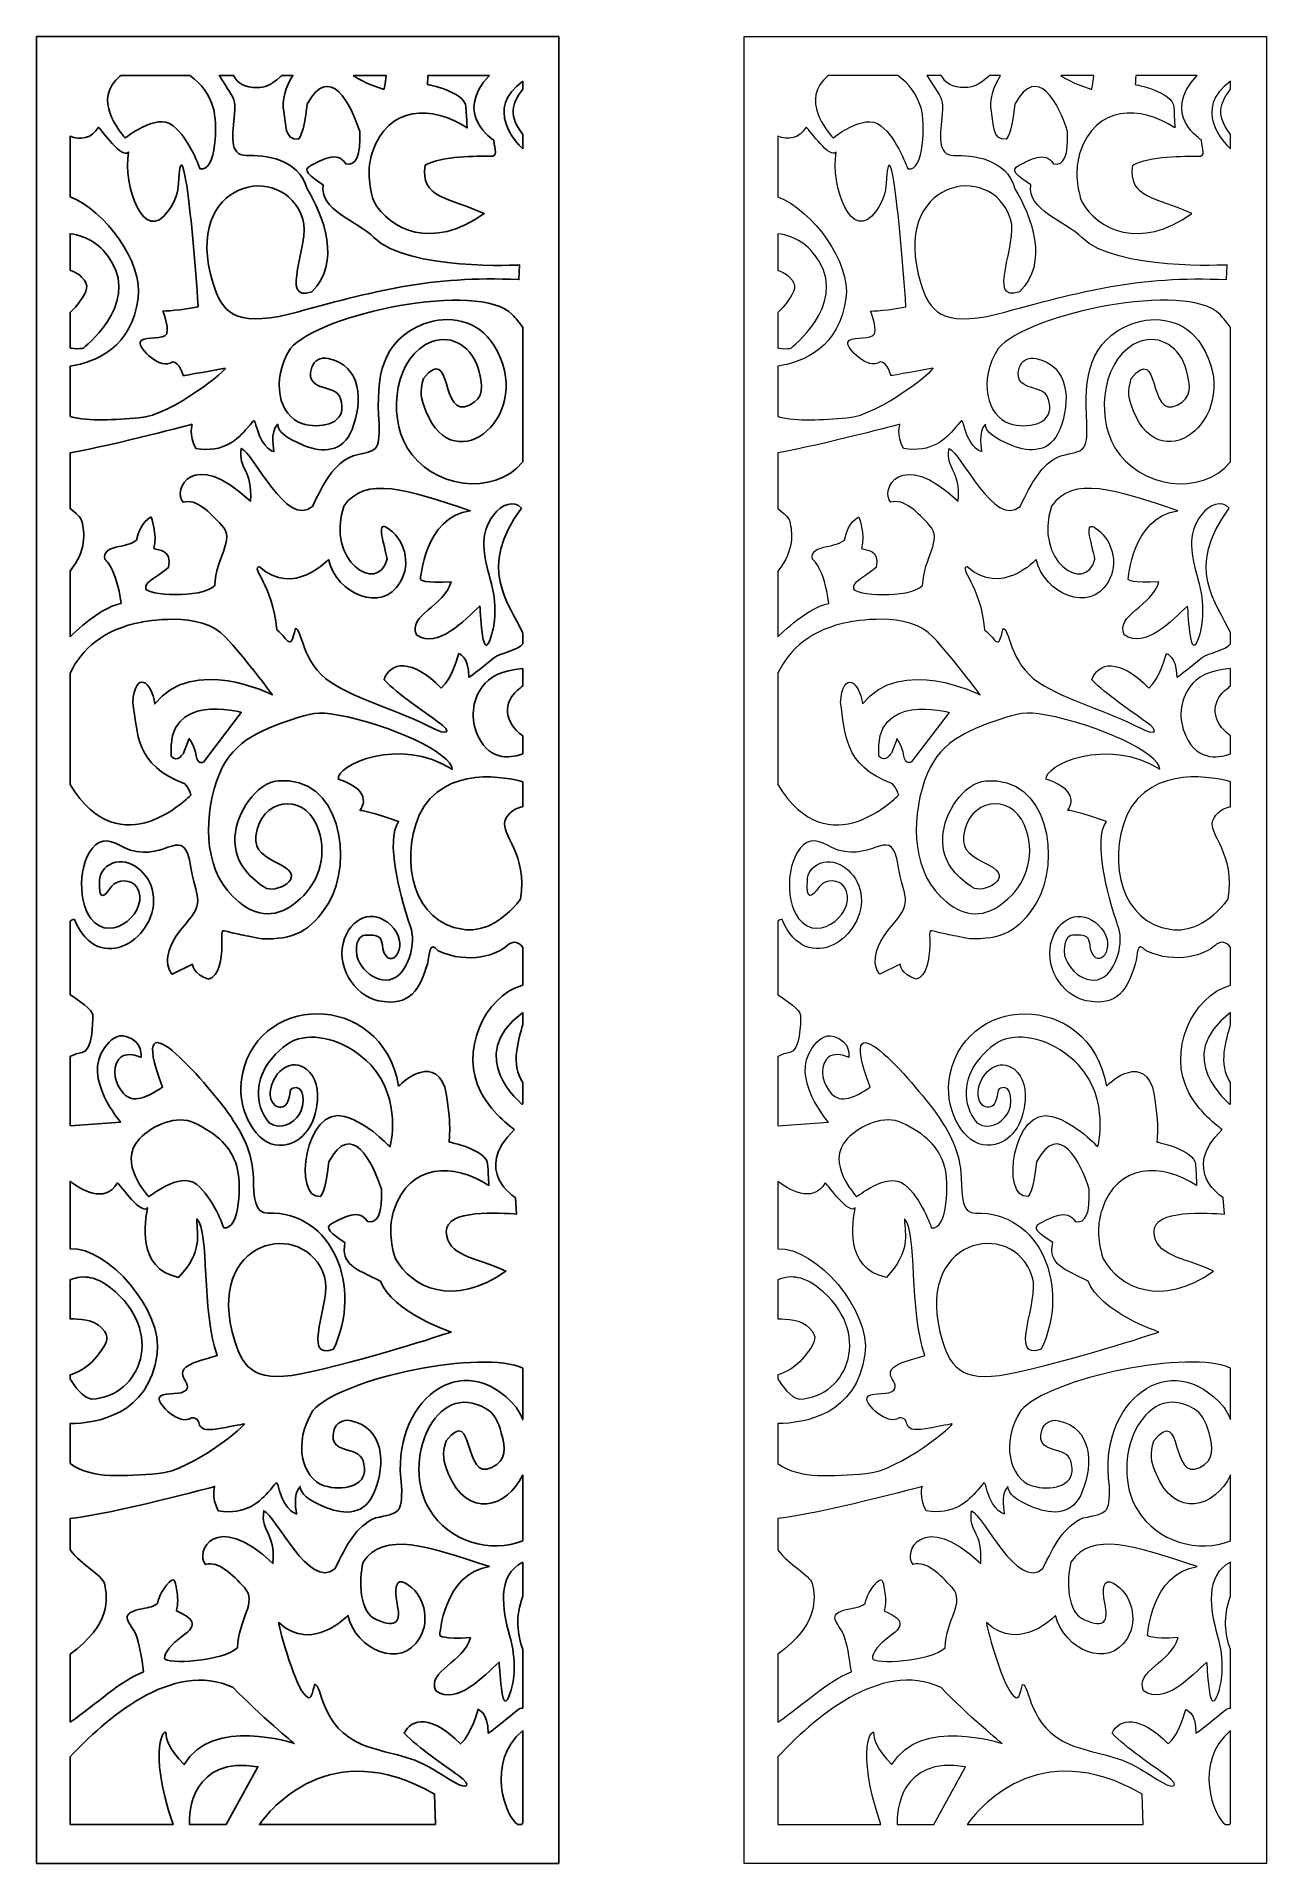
# Model space of a CAD drawing. Header units: centimetres. Extents: x -8.9 to 9, y -14 to 12.6.
import ezdxf

# ---------------------------------------------------------------- set-up
doc = ezdxf.new("R2010")
doc.units = ezdxf.units.CM
doc.header["$MEASUREMENT"] = 0
doc.layers.add('layer 1', color=7, linetype='Continuous')

msp = doc.modelspace()

# ---------------------------------------------------------------- linework, layer by layer
at = {"layer": 'layer 1', "color": 177}
for points, knots in [([(-1.30686, 12.6488), (-1.30686, 12.6488), (-8.93285, 12.6488), (-8.93285, 12.6488), (-8.93285, 12.6488), (-8.93285, 12.6488), (-8.93285, -14.04216), (-8.93285, -14.04216), (-8.93285, -14.04216), (-8.93285, -14.04216), (-1.30686, -14.04216), (-1.30686, -14.04216), (-1.30686, -14.04216), (-1.30686, -14.04216), (-1.30686, 12.6488), (-1.30686, 12.6488)], [0, 0, 0, 0, 0.2, 0.2, 0.2, 0.2, 0.4, 0.4, 0.4, 0.4, 0.6, 0.6, 0.6, 0.6, 1, 1, 1, 1]), ([(-7.7026, 12.08091), (-7.7026, 12.08091), (-6.69244, 12.08091), (-6.69244, 12.08091), (-6.69244, 12.08091), (-6.5206, 11.95489), (-6.41155, 11.80656), (-6.35184, 11.6073), (-6.35184, 11.6073), (-6.28791, 11.39395), (-6.30071, 10.66766), (-6.54485, 10.71478), (-6.54485, 10.71478), (-6.54485, 10.71478), (-6.697, 11.15527), (-6.93921, 11.34611), (-6.93921, 11.34611), (-7.1958, 11.54835), (-7.64189, 11.14774), (-7.64189, 11.16853), (-7.64189, 11.16853), (-7.64189, 11.18213), (-8.10909, 11.65515), (-7.77413, 12.01334), (-7.77413, 12.01334), (-7.75218, 12.0368), (-7.72822, 12.05937), (-7.7026, 12.08091)], [0, 0, 0, 0, 0.125, 0.125, 0.125, 0.125, 0.25, 0.25, 0.25, 0.25, 0.375, 0.375, 0.375, 0.375, 0.5, 0.5, 0.5, 0.5, 0.625, 0.625, 0.625, 0.625, 0.75, 0.75, 0.75, 0.75, 1, 1, 1, 1]), ([(-6.26848, 12.08091), (-6.26848, 12.08091), (-6.05555, 12.08091), (-6.05555, 12.08091), (-6.05555, 12.08091), (-5.99277, 11.96086), (-5.90708, 11.9026), (-5.70185, 11.90227), (-5.70185, 11.90227), (-5.61379, 11.90211), (-5.51211, 11.93555), (-5.37252, 12.05898), (-5.37252, 12.05898), (-5.36583, 12.06582), (-5.35931, 12.07319), (-5.35284, 12.08091), (-5.35284, 12.08091), (-5.35284, 12.08091), (-5.18889, 12.08091), (-5.18889, 12.08091), (-5.18889, 12.08091), (-5.29541, 11.91887), (-5.35561, 11.71048), (-5.32335, 11.55407), (-5.32335, 11.55407), (-5.2843, 11.3646), (-5.31911, 11.13507), (-5.10609, 11.15149), (-5.10609, 11.15149), (-5.10609, 11.15149), (-5.02774, 11.20594), (-4.98073, 11.65968), (-4.98073, 11.65968), (-4.65161, 12.27677), (-4.33817, 11.65968), (-4.21279, 11.26039), (-4.21279, 11.26039), (-4.19712, 10.91555), (-4.25982, 10.75219), (-4.41654, 10.78851), (-4.41654, 10.78851), (-4.5419, 10.98815), (-4.76132, 10.84294), (-4.91803, 10.77035), (-4.91803, 10.77035), (-5.07475, 10.69776), (-4.9337, 10.60701), (-4.74563, 10.47996), (-4.74563, 10.47996), (-4.81413, 10.123), (-4.24288, 9.94587), (-4.00456, 9.7132), (-4.00456, 9.7132), (-3.49989, 9.22034), (-1.87842, 9.31191), (-1.87842, 9.31191), (-1.87842, 9.31191), (-1.87842, 9.31191), (-1.88866, 9.09836), (-1.88866, 9.09836), (-1.88866, 9.09836), (-3.19751, 9.15539), (-3.97113, 8.93723), (-5.24714, 8.59239), (-5.24714, 8.59239), (-6.05106, 8.39786), (-6.23029, 8.63949), (-6.35456, 9.04043), (-6.35456, 9.04043), (-6.82246, 10.54987), (-5.32361, 10.85602), (-5.04288, 9.98157), (-5.04288, 9.98157), (-4.92808, 9.62395), (-5.40585, 8.74661), (-4.91413, 8.92079), (-4.91413, 8.92079), (-4.47671, 9.33515), (-4.74137, 10.03417), (-4.98073, 10.42551), (-4.98073, 10.42551), (-5.10463, 10.86904), (-5.60096, 10.91873), (-5.87035, 10.91168), (-5.87035, 10.91168), (-6.12729, 10.90495), (-6.06867, 11.23006), (-6.04093, 11.52187), (-6.04093, 11.52187), (-6.02184, 11.7229), (-6.04942, 11.73921), (-6.15161, 11.90134), (-6.15161, 11.90134), (-6.18842, 11.95973), (-6.22779, 12.01976), (-6.26848, 12.08091)], [0, 0, 0, 0, 0.04, 0.04, 0.04, 0.04, 0.08, 0.08, 0.08, 0.08, 0.12, 0.12, 0.12, 0.12, 0.16, 0.16, 0.16, 0.16, 0.2, 0.2, 0.2, 0.2, 0.24, 0.24, 0.24, 0.24, 0.28, 0.28, 0.28, 0.28, 0.32, 0.32, 0.32, 0.32, 0.36, 0.36, 0.36, 0.36, 0.4, 0.4, 0.4, 0.4, 0.44, 0.44, 0.44, 0.44, 0.48, 0.48, 0.48, 0.48, 0.52, 0.52, 0.52, 0.52, 0.56, 0.56, 0.56, 0.56, 0.6, 0.6, 0.6, 0.6, 0.64, 0.64, 0.64, 0.64, 0.68, 0.68, 0.68, 0.68, 0.72, 0.72, 0.72, 0.72, 0.76, 0.76, 0.76, 0.76, 0.8, 0.8, 0.8, 0.8, 0.84, 0.84, 0.84, 0.84, 0.88, 0.88, 0.88, 0.88, 0.92, 0.92, 0.92, 0.92, 1, 1, 1, 1]), ([(-4.30987, 12.08091), (-4.30987, 12.08091), (-3.82759, 12.08091), (-3.82759, 12.08091), (-3.82759, 12.08091), (-3.83787, 11.95663), (-3.85939, 11.87748), (-3.85939, 11.87748), (-3.85939, 11.87748), (-3.85939, 11.87748), (-4.17477, 11.97458), (-4.30987, 12.08091)], [0, 0, 0, 0, 0.25, 0.25, 0.25, 0.25, 0.5, 0.5, 0.5, 0.5, 1, 1, 1, 1]), ([(-3.21606, 12.08091), (-3.21606, 12.08091), (-2.31992, 12.08091), (-2.31992, 12.08091), (-2.31992, 12.08091), (-2.86013, 11.51024), (-2.25379, 11.13335), (-2.25379, 11.13335), (-2.25379, 11.13335), (-2.24428, 10.98994), (-2.1827, 10.89687), (-2.30664, 10.89966), (-2.30664, 10.89966), (-2.49358, 10.90398), (-3.01487, 10.90306), (-3.2568, 10.77035), (-3.2568, 10.77035), (-3.33517, 10.28031), (-2.91202, 10.29847), (-2.39484, 10.06252), (-2.39484, 10.06252), (-3.16278, 9.51802), (-3.77398, 9.82656), (-4.00905, 10.24401), (-4.00905, 10.24401), (-4.10309, 10.54349), (-4.08693, 10.77659), (-4.03001, 10.95101), (-4.03001, 10.95101), (-3.80123, 11.65193), (-3.14775, 11.64401), (-2.64561, 11.31485), (-2.64561, 11.31485), (-2.64561, 11.31485), (-2.64561, 11.40559), (-2.66128, 11.62339), (-2.66128, 11.62339), (-2.67695, 11.84118), (-3.22546, 11.95009), (-3.22546, 11.95009), (-3.22546, 11.95009), (-3.22546, 11.95009), (-3.2182, 11.99522), (-3.21606, 12.08091)], [0, 0, 0, 0, 0.08333333, 0.08333333, 0.08333333, 0.08333333, 0.16666667, 0.16666667, 0.16666667, 0.16666667, 0.25, 0.25, 0.25, 0.25, 0.33333333, 0.33333333, 0.33333333, 0.33333333, 0.41666667, 0.41666667, 0.41666667, 0.41666667, 0.5, 0.5, 0.5, 0.5, 0.58333333, 0.58333333, 0.58333333, 0.58333333, 0.66666667, 0.66666667, 0.66666667, 0.66666667, 0.75, 0.75, 0.75, 0.75, 0.83333333, 0.83333333, 0.83333333, 0.83333333, 1, 1, 1, 1]), ([(-1.83159, 11.99509), (-1.83159, 11.99509), (-1.83159, 11.88067), (-1.83159, 11.88067), (-1.83159, 11.88067), (-1.93723, 11.72889), (-2.08855, 11.54172), (-1.83159, 11.21989), (-1.83159, 11.21989), (-1.83159, 11.21989), (-1.83159, 11.00904), (-1.83159, 11.00904), (-1.83159, 11.00904), (-1.93571, 11.10288), (-2.39261, 11.59435), (-1.83159, 11.99509)], [0, 0, 0, 0, 0.2, 0.2, 0.2, 0.2, 0.4, 0.4, 0.4, 0.4, 0.6, 0.6, 0.6, 0.6, 1, 1, 1, 1]), ([(-8.44311, 7.09621), (-8.44311, 7.09621), (-8.44311, 7.83168), (-8.44311, 7.83168), (-8.44311, 7.83168), (-8.04891, 7.89427), (-7.54765, 8.11573), (-7.4488, 8.82392), (-7.4488, 8.82392), (-7.37509, 9.35217), (-7.93109, 10.10271), (-8.44311, 10.30894), (-8.44311, 10.30894), (-8.44311, 10.30894), (-8.44311, 11.19115), (-8.44311, 11.19115), (-8.44311, 11.19115), (-8.29659, 11.14132), (-8.13496, 11.14556), (-8.02979, 11.32421), (-8.02979, 11.32421), (-7.96709, 11.26975), (-7.685, 10.8523), (-7.59096, 10.96121), (-7.59096, 10.96121), (-7.6742, 10.47912), (-7.36693, 9.58452), (-7.00421, 10.10543), (-7.00421, 10.10543), (-6.8984, 10.25738), (-6.86656, 10.38486), (-6.86029, 10.50057), (-6.86029, 10.50057), (-6.81321, 11.36906), (-6.65482, 9.96056), (-6.57228, 8.7015), (-6.57228, 8.7015), (-6.7917, 8.64706), (-7.08946, 8.63805), (-7.08946, 8.63805), (-7.08946, 8.63805), (-7.08946, 8.63805), (-6.96409, 8.32951), (-7.05812, 8.27505), (-7.05812, 8.27505), (-7.15216, 8.2206), (-7.38723, 8.27505), (-7.41857, 8.1843), (-7.41857, 8.1843), (-7.44991, 8.09355), (-7.1208, 7.76687), (-6.94841, 7.89392), (-6.94841, 7.89392), (-6.83871, 7.89392), (-6.7917, 7.69426), (-6.7917, 7.69426), (-6.7917, 7.69426), (-6.7917, 7.69426), (-6.25886, 7.78501), (-6.18049, 7.80317), (-6.18049, 7.80317), (-6.10213, 7.82131), (-6.94841, 7.11347), (-7.43424, 7.07718), (-7.43424, 7.07718), (-7.79843, 7.05437), (-8.15025, 7.01726), (-8.44311, 7.09621)], [0, 0, 0, 0, 0.05555556, 0.05555556, 0.05555556, 0.05555556, 0.11111111, 0.11111111, 0.11111111, 0.11111111, 0.16666667, 0.16666667, 0.16666667, 0.16666667, 0.22222222, 0.22222222, 0.22222222, 0.22222222, 0.27777778, 0.27777778, 0.27777778, 0.27777778, 0.33333333, 0.33333333, 0.33333333, 0.33333333, 0.38888889, 0.38888889, 0.38888889, 0.38888889, 0.44444444, 0.44444444, 0.44444444, 0.44444444, 0.5, 0.5, 0.5, 0.5, 0.55555556, 0.55555556, 0.55555556, 0.55555556, 0.61111111, 0.61111111, 0.61111111, 0.61111111, 0.66666667, 0.66666667, 0.66666667, 0.66666667, 0.72222222, 0.72222222, 0.72222222, 0.72222222, 0.77777778, 0.77777778, 0.77777778, 0.77777778, 0.83333333, 0.83333333, 0.83333333, 0.83333333, 0.88888889, 0.88888889, 0.88888889, 0.88888889, 1, 1, 1, 1]), ([(-8.44311, 8.09942), (-8.44311, 8.09942), (-8.44311, 8.61779), (-8.44311, 8.61779), (-8.44311, 8.61779), (-8.39075, 8.66411), (-8.33809, 8.72194), (-8.29028, 8.79397), (-8.29028, 8.79397), (-8.20178, 8.92727), (-8.14676, 9.00419), (-8.27459, 9.13398), (-8.27459, 9.13398), (-8.3212, 9.18126), (-8.38046, 9.21257), (-8.44311, 9.23297), (-8.44311, 9.23297), (-8.44311, 9.23297), (-8.44311, 9.76831), (-8.44311, 9.76831), (-8.44311, 9.76831), (-8.17938, 9.7277), (-7.99772, 9.6223), (-7.83664, 9.35697), (-7.83664, 9.35697), (-7.44755, 8.71616), (-8.25082, 8.09597), (-8.25082, 8.09597), (-8.25082, 8.09597), (-8.25082, 8.09597), (-8.32919, 8.07781), (-8.42321, 8.09597), (-8.42321, 8.09597), (-8.42985, 8.09666), (-8.43647, 8.09785), (-8.44311, 8.09942)], [0, 0, 0, 0, 0.1, 0.1, 0.1, 0.1, 0.2, 0.2, 0.2, 0.2, 0.3, 0.3, 0.3, 0.3, 0.4, 0.4, 0.4, 0.4, 0.5, 0.5, 0.5, 0.5, 0.6, 0.6, 0.6, 0.6, 0.7, 0.7, 0.7, 0.7, 0.8, 0.8, 0.8, 0.8, 1, 1, 1, 1]), ([(-8.44311, 3.88006), (-8.44311, 3.88006), (-8.44311, 4.83963), (-8.44311, 4.83963), (-8.44311, 4.83963), (-8.19964, 5.14385), (-8.23111, 5.40021), (-8.26965, 5.56759), (-8.26965, 5.56759), (-8.28949, 5.62735), (-8.35793, 5.68571), (-8.44311, 5.75299), (-8.44311, 5.75299), (-8.44311, 5.75299), (-8.44311, 6.56614), (-8.44311, 6.56614), (-8.44311, 6.56614), (-7.74518, 6.6939), (-6.66045, 6.98456), (-6.66045, 6.98456), (-6.66045, 6.98456), (-6.66045, 6.98456), (-6.71364, 6.83055), (-6.60724, 6.63032), (-6.60724, 6.63032), (-6.19581, 6.55887), (-5.99122, 6.77299), (-5.85196, 6.93069), (-5.85196, 6.93069), (-5.73764, 7.06019), (-5.76225, 7.08716), (-5.71275, 6.91855), (-5.71275, 6.91855), (-5.62177, 6.60855), (-5.46353, 6.58412), (-5.46353, 6.58412), (-5.46353, 6.58412), (-5.46353, 6.58412), (-5.53001, 6.87675), (-5.41032, 6.98456), (-5.41032, 6.98456), (-5.41032, 6.88418), (-5.30439, 6.78375), (-5.02775, 6.67505), (-5.02775, 6.67505), (-4.75414, 6.56753), (-4.46273, 6.56538), (-4.32517, 6.90957), (-4.32517, 6.90957), (-4.16031, 7.32194), (-4.18618, 7.84093), (-4.67165, 7.94627), (-4.67165, 7.94627), (-4.78891, 7.97172), (-4.88211, 7.90939), (-4.91309, 7.81648), (-4.91309, 7.81648), (-4.99034, 7.58486), (-4.82417, 7.54544), (-4.68036, 7.50357), (-4.68036, 7.50357), (-4.55013, 7.46564), (-4.48705, 7.42335), (-4.47253, 7.25045), (-4.47253, 7.25045), (-4.45016, 6.98425), (-4.79398, 6.91192), (-5.05946, 6.99656), (-5.05946, 6.99656), (-5.38393, 7.10005), (-5.52334, 7.62198), (-5.22414, 8.0935), (-5.22414, 8.0935), (-4.7889, 8.59755), (-2.47515, 9.09097), (-1.98473, 8.58586), (-1.98473, 8.58586), (-1.93503, 8.53467), (-1.88243, 8.47246), (-1.83159, 8.39873), (-1.83159, 8.39873), (-1.83159, 8.39873), (-1.83159, 6.43449), (-1.83159, 6.43449), (-1.83159, 6.43449), (-2.25962, 5.91747), (-3.16654, 6.05893), (-3.51998, 6.64126), (-3.51998, 6.64126), (-3.81563, 7.12839), (-3.69201, 7.99456), (-3.15624, 8.19197), (-3.15624, 8.19197), (-2.85848, 8.30164), (-2.56263, 8.10643), (-2.47405, 7.77002), (-2.47405, 7.77002), (-2.41331, 7.53917), (-2.39274, 7.37175), (-2.61052, 7.26233), (-2.61052, 7.26233), (-3.04515, 7.04395), (-2.85122, 8.1852), (-3.2809, 7.65354), (-3.2809, 7.65354), (-3.33971, 7.45209), (-3.32435, 7.36434), (-3.2479, 7.17465), (-3.2479, 7.17465), (-2.82306, 6.12033), (-1.62178, 7.14213), (-2.25355, 8.13844), (-2.25355, 8.13844), (-2.4949, 8.51907), (-2.91825, 8.58521), (-3.27507, 8.44933), (-3.27507, 8.44933), (-3.89298, 8.21405), (-3.97998, 7.68658), (-3.9294, 6.99573), (-3.9294, 6.99573), (-3.92149, 6.5754), (-3.96162, 6.60292), (-4.31076, 6.52526), (-4.31076, 6.52526), (-4.60228, 6.40384), (-4.73304, 6.12514), (-4.90495, 5.78323), (-4.90495, 5.78323), (-5.27733, 5.45978), (-5.7694, 6.56872), (-5.94229, 6.63032), (-5.94229, 6.63032), (-5.9955, 6.32229), (-5.7694, 6.32229), (-5.8093, 5.86023), (-5.8093, 5.86023), (-6.66045, 6.66112), (-6.95303, 6.01424), (-6.79344, 5.84483), (-6.79344, 5.84483), (-6.59801, 5.90439), (-6.40258, 5.69674), (-6.2256, 5.50698), (-6.2256, 5.50698), (-6.02676, 5.29379), (-6.31719, 5.04073), (-6.32797, 4.62809), (-6.32797, 4.62809), (-6.54076, 4.42786), (-7.32541, 4.48947), (-7.3387, 4.58188), (-7.3387, 4.58188), (-7.35201, 4.67429), (-7.24561, 4.7051), (-7.00622, 4.88991), (-7.00622, 4.88991), (-6.95303, 5.16715), (-7.15252, 5.13634), (-7.21901, 5.16715), (-7.21901, 5.16715), (-7.16582, 5.38277), (-7.25891, 5.6292), (-7.25891, 5.6292), (-7.25891, 5.6292), (-7.25891, 5.6292), (-7.4185, 5.56759), (-7.47169, 5.29037), (-7.47169, 5.29037), (-7.61799, 5.16715), (-7.97707, 5.22875), (-7.93717, 5.01313), (-7.93717, 5.01313), (-7.93717, 5.01313), (-7.76429, 4.88991), (-7.69779, 4.36626), (-7.69779, 4.36626), (-7.92701, 4.3232), (-8.20814, 4.10301), (-8.44311, 3.88006)], [0, 0, 0, 0, 0.02173913, 0.02173913, 0.02173913, 0.02173913, 0.04347826, 0.04347826, 0.04347826, 0.04347826, 0.06521739, 0.06521739, 0.06521739, 0.06521739, 0.08695652, 0.08695652, 0.08695652, 0.08695652, 0.10869565, 0.10869565, 0.10869565, 0.10869565, 0.13043478, 0.13043478, 0.13043478, 0.13043478, 0.15217391, 0.15217391, 0.15217391, 0.15217391, 0.17391304, 0.17391304, 0.17391304, 0.17391304, 0.19565217, 0.19565217, 0.19565217, 0.19565217, 0.2173913, 0.2173913, 0.2173913, 0.2173913, 0.23913043, 0.23913043, 0.23913043, 0.23913043, 0.26086957, 0.26086957, 0.26086957, 0.26086957, 0.2826087, 0.2826087, 0.2826087, 0.2826087, 0.30434783, 0.30434783, 0.30434783, 0.30434783, 0.32608696, 0.32608696, 0.32608696, 0.32608696, 0.34782609, 0.34782609, 0.34782609, 0.34782609, 0.36956522, 0.36956522, 0.36956522, 0.36956522, 0.39130435, 0.39130435, 0.39130435, 0.39130435, 0.41304348, 0.41304348, 0.41304348, 0.41304348, 0.43478261, 0.43478261, 0.43478261, 0.43478261, 0.45652174, 0.45652174, 0.45652174, 0.45652174, 0.47826087, 0.47826087, 0.47826087, 0.47826087, 0.5, 0.5, 0.5, 0.5, 0.52173913, 0.52173913, 0.52173913, 0.52173913, 0.54347826, 0.54347826, 0.54347826, 0.54347826, 0.56521739, 0.56521739, 0.56521739, 0.56521739, 0.58695652, 0.58695652, 0.58695652, 0.58695652, 0.60869565, 0.60869565, 0.60869565, 0.60869565, 0.63043478, 0.63043478, 0.63043478, 0.63043478, 0.65217391, 0.65217391, 0.65217391, 0.65217391, 0.67391304, 0.67391304, 0.67391304, 0.67391304, 0.69565217, 0.69565217, 0.69565217, 0.69565217, 0.7173913, 0.7173913, 0.7173913, 0.7173913, 0.73913043, 0.73913043, 0.73913043, 0.73913043, 0.76086957, 0.76086957, 0.76086957, 0.76086957, 0.7826087, 0.7826087, 0.7826087, 0.7826087, 0.80434783, 0.80434783, 0.80434783, 0.80434783, 0.82608696, 0.82608696, 0.82608696, 0.82608696, 0.84782609, 0.84782609, 0.84782609, 0.84782609, 0.86956522, 0.86956522, 0.86956522, 0.86956522, 0.89130435, 0.89130435, 0.89130435, 0.89130435, 0.91304348, 0.91304348, 0.91304348, 0.91304348, 0.93478261, 0.93478261, 0.93478261, 0.93478261, 0.95652174, 0.95652174, 0.95652174, 0.95652174, 1, 1, 1, 1]), ([(-1.83159, 3.93695), (-1.83159, 3.93695), (-1.83159, 3.77726), (-1.83159, 3.77726), (-1.83159, 3.77726), (-1.9055, 3.67307), (-2.16014, 3.64778), (-2.2592, 3.56835), (-2.2592, 3.56835), (-2.40276, 3.45317), (-2.55999, 3.32081), (-2.61807, 3.28718), (-2.61807, 3.28718), (-2.61807, 3.59984), (-2.76804, 3.63456), (-2.76804, 3.63456), (-2.76804, 3.63456), (-2.76804, 3.63456), (-2.85804, 3.26981), (-3.02301, 3.13086), (-3.02301, 3.13086), (-3.45485, 3.57541), (-3.77151, 3.50883), (-3.858, 3.25109), (-3.858, 3.25109), (-3.65054, 3.03818), (-3.27748, 2.78774), (-3.06997, 2.63833), (-3.06997, 2.63833), (-2.83045, 2.46591), (-2.9662, 2.44875), (-3.13382, 2.53709), (-3.13382, 2.53709), (-3.63388, 2.80067), (-4.23054, 2.94849), (-4.63068, 3.21015), (-4.63068, 3.21015), (-5.06707, 3.49549), (-5.05579, 4.0118), (-5.15275, 3.99933), (-5.15275, 3.99933), (-5.22776, 3.6693), (-5.24275, 3.82564), (-5.42273, 3.98196), (-5.42273, 3.98196), (-5.48273, 4.642), (-5.81268, 4.88517), (-5.6777, 4.90254), (-5.6777, 4.90254), (-5.18276, 4.45094), (-4.66975, 5.00818), (-4.66975, 5.00818), (-4.66975, 5.00818), (-4.54505, 4.50272), (-3.89174, 4.21722), (-3.61991, 4.67665), (-3.61991, 4.67665), (-3.45884, 4.9489), (-3.55489, 5.32316), (-3.82474, 5.47922), (-3.82474, 5.47922), (-3.97089, 5.56375), (-3.85486, 5.22213), (-3.81119, 5.01494), (-3.81119, 5.01494), (-3.94987, 4.48566), (-4.71031, 4.99104), (-4.44594, 5.78573), (-4.44594, 5.78573), (-4.13822, 6.2393), (-3.5138, 6.02951), (-2.59958, 5.72093), (-2.59958, 5.72093), (-3.27097, 5.62375), (-3.32693, 4.7166), (-3.32693, 4.7166), (-3.32693, 4.7166), (-3.32693, 4.7166), (-3.27097, 4.6518), (-2.87933, 4.6842), (-2.87933, 4.6842), (-2.96325, 4.32783), (-3.52276, 4.19822), (-3.38288, 3.90665), (-3.38288, 3.90665), (-3.07521, 3.69271), (-2.68336, 4.1206), (-2.4597, 4.32783), (-2.4597, 4.32783), (-2.43931, 4.17823), (-2.4245, 3.46051), (-2.29102, 3.89044), (-2.29102, 3.89044), (-2.23854, 4.05944), (-2.19948, 4.34348), (-2.3068, 4.72158), (-2.3068, 4.72158), (-2.40448, 5.06587), (-2.47479, 5.37781), (-2.26142, 5.65708), (-2.26142, 5.65708), (-2.13763, 5.8191), (-1.96033, 5.87775), (-1.85062, 5.7595), (-1.85062, 5.7595), (-2.50576, 4.87828), (-2.03258, 4.37008), (-1.83411, 3.94259), (-1.83411, 3.94259), (-1.83411, 3.94259), (-1.83159, 3.93695), (-1.83159, 3.93695)], [0, 0, 0, 0, 0.03448276, 0.03448276, 0.03448276, 0.03448276, 0.06896552, 0.06896552, 0.06896552, 0.06896552, 0.10344828, 0.10344828, 0.10344828, 0.10344828, 0.13793103, 0.13793103, 0.13793103, 0.13793103, 0.17241379, 0.17241379, 0.17241379, 0.17241379, 0.20689655, 0.20689655, 0.20689655, 0.20689655, 0.24137931, 0.24137931, 0.24137931, 0.24137931, 0.27586207, 0.27586207, 0.27586207, 0.27586207, 0.31034483, 0.31034483, 0.31034483, 0.31034483, 0.34482759, 0.34482759, 0.34482759, 0.34482759, 0.37931034, 0.37931034, 0.37931034, 0.37931034, 0.4137931, 0.4137931, 0.4137931, 0.4137931, 0.44827586, 0.44827586, 0.44827586, 0.44827586, 0.48275862, 0.48275862, 0.48275862, 0.48275862, 0.51724138, 0.51724138, 0.51724138, 0.51724138, 0.55172414, 0.55172414, 0.55172414, 0.55172414, 0.5862069, 0.5862069, 0.5862069, 0.5862069, 0.62068966, 0.62068966, 0.62068966, 0.62068966, 0.65517241, 0.65517241, 0.65517241, 0.65517241, 0.68965517, 0.68965517, 0.68965517, 0.68965517, 0.72413793, 0.72413793, 0.72413793, 0.72413793, 0.75862069, 0.75862069, 0.75862069, 0.75862069, 0.79310345, 0.79310345, 0.79310345, 0.79310345, 0.82758621, 0.82758621, 0.82758621, 0.82758621, 0.86206897, 0.86206897, 0.86206897, 0.86206897, 0.89655172, 0.89655172, 0.89655172, 0.89655172, 0.93103448, 0.93103448, 0.93103448, 0.93103448, 1, 1, 1, 1]), ([(-8.44311, 1.7211), (-8.44311, 1.7211), (-8.44311, 3.34851), (-8.44311, 3.34851), (-8.44311, 3.34851), (-8.27218, 3.69851), (-7.95294, 3.99217), (-7.3961, 4.09399), (-7.3961, 4.09399), (-7.3961, 4.09399), (-6.52873, 4.27577), (-6.17352, 3.87395), (-6.17352, 3.87395), (-5.90917, 3.59653), (-5.48788, 3.03209), (-5.48788, 3.03209), (-5.48788, 3.03209), (-5.48788, 3.03209), (-6.64438, 3.61566), (-7.20612, 2.89815), (-7.20612, 2.89815), (-7.2474, 3.23298), (-7.49524, 3.39563), (-7.52828, 2.91729), (-7.52828, 2.91729), (-7.45393, 2.47721), (-7.49524, 1.99887), (-6.7683, 1.73101), (-6.7683, 1.73101), (-6.71046, 1.67361), (-6.67742, 1.56838), (-6.67742, 1.56838), (-6.67742, 1.56838), (-6.67742, 1.56838), (-7.70285, 0.48991), (-8.44311, 1.7211)], [0, 0, 0, 0, 0.1, 0.1, 0.1, 0.1, 0.2, 0.2, 0.2, 0.2, 0.3, 0.3, 0.3, 0.3, 0.4, 0.4, 0.4, 0.4, 0.5, 0.5, 0.5, 0.5, 0.6, 0.6, 0.6, 0.6, 0.7, 0.7, 0.7, 0.7, 0.8, 0.8, 0.8, 0.8, 1, 1, 1, 1]), ([(-1.83159, 3.41393), (-1.83159, 3.41393), (-1.83159, 3.16211), (-1.83159, 3.16211), (-1.83159, 3.16211), (-1.85399, 3.14087), (-1.87904, 3.1215), (-1.91234, 3.09411), (-1.91234, 3.09411), (-2.1076, 2.93341), (-2.1204, 2.63394), (-1.83159, 2.43325), (-1.83159, 2.43325), (-1.83159, 2.43325), (-1.83159, 2.16866), (-1.83159, 2.16866), (-1.83159, 2.16866), (-1.96048, 2.12608), (-2.30087, 2.02685), (-2.48636, 2.43281), (-2.48636, 2.43281), (-2.59742, 2.67587), (-2.57517, 2.94223), (-2.42397, 3.14876), (-2.42397, 3.14876), (-2.3211, 3.28931), (-2.1442, 3.39305), (-1.83159, 3.41393)], [0, 0, 0, 0, 0.125, 0.125, 0.125, 0.125, 0.25, 0.25, 0.25, 0.25, 0.375, 0.375, 0.375, 0.375, 0.5, 0.5, 0.5, 0.5, 0.625, 0.625, 0.625, 0.625, 0.75, 0.75, 0.75, 0.75, 1, 1, 1, 1]), ([(-6.49568, 2.0467), (-6.49568, 2.0467), (-5.94221, 2.77379), (-5.94221, 2.77379), (-5.94221, 2.77379), (-5.94221, 2.77379), (-7.04916, 3.08948), (-6.96654, 2.13281), (-6.96654, 2.13281), (-6.87569, 2.02757), (-6.78481, 2.18064), (-6.78481, 2.18064), (-6.78481, 2.18064), (-6.78481, 2.18064), (-6.7022, 2.39112), (-6.7022, 2.39112), (-6.7022, 2.39112), (-6.7022, 2.39112), (-6.6196, 2.27631), (-6.60307, 2.14237), (-6.60307, 2.14237), (-6.58656, 2.00845), (-6.49568, 2.0467), (-6.49568, 2.0467)], [0, 0, 0, 0, 0.14285714, 0.14285714, 0.14285714, 0.14285714, 0.28571429, 0.28571429, 0.28571429, 0.28571429, 0.42857143, 0.42857143, 0.42857143, 0.42857143, 0.57142857, 0.57142857, 0.57142857, 0.57142857, 0.71428571, 0.71428571, 0.71428571, 0.71428571, 1, 1, 1, 1]), ([(-8.44311, -3.26502), (-8.44311, -3.26502), (-8.44311, -2.25103), (-8.44311, -2.25103), (-8.44311, -2.25103), (-8.38408, -2.22346), (-8.32178, -2.20049), (-8.26856, -2.19431), (-8.26856, -2.19431), (-8.11183, -2.17616), (-8.11183, -1.75873), (-8.11183, -1.64982), (-8.11183, -1.64982), (-8.11183, -1.57101), (-8.32517, -1.42575), (-8.44311, -1.35144), (-8.44311, -1.35144), (-8.44311, -1.35144), (-8.44311, -0.27759), (-8.44311, -0.27759), (-8.44311, -0.27759), (-8.42477, -0.25977), (-8.40334, -0.25048), (-8.37825, -0.25229), (-8.37825, -0.25229), (-8.02957, -1.1079), (-7.12303, -0.50945), (-7.23212, 0.13777), (-7.23212, 0.13777), (-7.28057, 0.42518), (-7.57312, 0.67201), (-7.82309, 0.57047), (-7.82309, 0.57047), (-7.95831, 0.51554), (-8.00664, 0.41865), (-8.01136, 0.32333), (-8.01136, 0.32333), (-8.02648, 0.0174), (-7.95965, 0.05823), (-7.83611, 0.2291), (-7.83611, 0.2291), (-7.74578, 0.35405), (-7.54293, 0.3343), (-7.46907, 0.22075), (-7.46907, 0.22075), (-7.25953, -0.10156), (-7.83231, -0.63871), (-8.13997, -0.23611), (-8.13997, -0.23611), (-8.3545, 0.04455), (-8.31407, 0.70117), (-8.01721, 0.87565), (-8.01721, 0.87565), (-7.877, 0.95804), (-7.67312, 0.79437), (-7.56734, 0.76374), (-7.56734, 0.76374), (-7.02442, 0.59227), (-6.78322, 1.17679), (-6.67874, 0.50687), (-6.67874, 0.50687), (-6.61306, 0.08566), (-6.45621, 0.02201), (-6.75764, -0.31702), (-6.75764, -0.31702), (-7.19637, -0.81042), (-6.9521, -1.05089), (-6.9521, -1.05089), (-6.9521, -1.05089), (-6.9521, -1.05089), (-6.65434, -0.90569), (-6.65434, -0.90569), (-6.65434, -0.90569), (-6.65434, -0.90569), (-6.65434, -1.05089), (-6.41925, -1.12348), (-6.41925, -1.12348), (-6.26646, -1.07925), (-6.23006, -0.82606), (-6.22492, -0.63503), (-6.22492, -0.63503), (-6.21706, -0.34068), (-6.28506, -0.40676), (-5.97886, -0.46754), (-5.97886, -0.46754), (-5.89538, -0.48412), (-5.78622, -0.50552), (-5.64471, -0.53273), (-5.64471, -0.53273), (-5.18643, -0.54772), (-4.92132, -0.43086), (-4.66973, -0.01169), (-4.66973, -0.01169), (-4.29884, 0.60629), (-4.49478, 1.85725), (-5.40587, 1.77515), (-5.40587, 1.77515), (-5.72626, 1.74629), (-6.01742, 1.30606), (-6.03519, 0.95557), (-6.03519, 0.95557), (-6.05657, 0.53509), (-5.76348, 0.33302), (-5.60432, 0.2196), (-5.60432, 0.2196), (-5.45771, 0.11512), (-4.96164, 0.34785), (-5.36484, 0.54703), (-5.36484, 0.54703), (-5.61513, 0.67065), (-5.75263, 0.74906), (-5.72946, 0.9666), (-5.72946, 0.9666), (-5.67103, 1.51674), (-5.04414, 1.60298), (-4.84373, 1.13447), (-4.84373, 1.13447), (-4.66979, 0.72781), (-4.79705, 0.30892), (-5.08234, 0.04944), (-5.08234, 0.04944), (-5.42619, -0.26337), (-5.72168, -0.20253), (-5.98045, 0.00572), (-5.98045, 0.00572), (-6.478, 0.40618), (-6.50828, 1.15718), (-6.3008, 1.77747), (-6.3008, 1.77747), (-6.11378, 2.33658), (-5.68682, 2.50785), (-5.21492, 2.66637), (-5.21492, 2.66637), (-4.93474, 2.76046), (-4.82561, 2.78992), (-4.53058, 2.73638), (-4.53058, 2.73638), (-3.77608, 2.59939), (-2.86172, 2.17777), (-2.86172, 1.94381), (-2.86172, 1.94381), (-3.62966, 2.43385), (-4.56997, 1.99826), (-4.52296, 1.79863), (-4.52296, 1.79863), (-3.97444, 1.61713), (-4.20951, 1.34488), (-4.20951, 1.34488), (-4.20951, 1.34488), (-4.20951, 1.34488), (-4.05279, 1.32672), (-3.64533, 1.18152), (-3.64533, 1.18152), (-3.84121, 0.89796), (-3.61625, 0.09369), (-3.50844, -0.24459), (-3.50844, -0.24459), (-3.46675, -0.37544), (-3.43914, -0.42453), (-3.44275, -0.56089), (-3.44275, -0.56089), (-3.4458, -0.67372), (-3.47442, -0.83253), (-3.58263, -0.99644), (-3.58263, -0.99644), (-3.81772, -1.30498), (-4.17817, -1.05089), (-4.25652, -0.77864), (-4.25652, -0.77864), (-4.27929, -0.56767), (-4.2114, -0.48438), (-4.13279, -0.48061), (-4.13279, -0.48061), (-3.94257, -0.47147), (-3.88578, -0.48623), (-3.87672, -0.68614), (-3.87672, -0.68614), (-3.76447, -1.02955), (-3.48813, -0.65452), (-3.71415, -0.38347), (-3.71415, -0.38347), (-3.95546, -0.09403), (-4.30163, -0.17114), (-4.43384, -0.53015), (-4.43384, -0.53015), (-4.57388, -0.91033), (-4.30891, -1.35965), (-3.94156, -1.43715), (-3.94156, -1.43715), (-3.47372, -1.53587), (-3.33164, -1.25799), (-3.2251, -0.90324), (-3.2251, -0.90324), (-3.18032, -0.75403), (-3.21365, -0.55593), (-3.06591, -0.70664), (-3.06591, -0.70664), (-2.62246, -0.92021), (-2.17999, -0.75253), (-2.06246, -0.63344), (-2.06246, -0.63344), (-1.99526, -0.56537), (-1.89667, -0.55994), (-1.83159, -0.66163), (-1.83159, -0.66163), (-1.83159, -0.66163), (-1.83159, -1.2094), (-1.83159, -1.2094), (-1.83159, -1.2094), (-2.40402, -1.37504), (-2.75682, -2.19286), (-2.43929, -2.78165), (-2.43929, -2.78165), (-2.26043, -3.11332), (-1.95275, -3.3196), (-1.95275, -3.3196), (-1.95275, -3.3196), (-2.57963, -3.91853), (-1.93708, -4.31782), (-1.93708, -4.31782), (-1.93708, -4.31782), (-1.93708, -4.31782), (-1.9214, -4.55377), (-1.9214, -4.55377), (-1.9214, -4.55377), (-2.14622, -4.54245), (-2.96545, -4.47405), (-2.94888, -4.81521), (-2.94888, -4.81521), (-2.93153, -5.16982), (-2.54277, -5.17669), (-2.07813, -5.38865), (-2.07813, -5.38865), (-2.84605, -5.93315), (-3.45726, -5.6246), (-3.69234, -5.20717), (-3.69234, -5.20717), (-3.78638, -4.9077), (-3.77021, -4.67458), (-3.71329, -4.50018), (-3.71329, -4.50018), (-3.48451, -3.79924), (-2.83103, -3.80715), (-2.32887, -4.13632), (-2.32887, -4.13632), (-2.32887, -4.13632), (-2.32887, -4.04559), (-2.34456, -3.82778), (-2.34456, -3.82778), (-2.36023, -3.60999), (-2.90875, -3.5011), (-2.90875, -3.5011), (-2.90875, -3.5011), (-2.90875, -3.5011), (-2.86172, -3.21069), (-2.97143, -2.70251), (-2.97143, -2.70251), (-3.15949, -2.19431), (-3.64533, -2.68436), (-3.64533, -2.68436), (-3.64533, -2.68436), (-3.89104, -1.26146), (-5.79851, -1.31378), (-5.94375, -2.62709), (-5.94375, -2.62709), (-5.99081, -3.05275), (-5.72628, -3.54835), (-5.38514, -3.54891), (-5.38514, -3.54891), (-5.07226, -3.54944), (-4.88553, -3.28764), (-4.83949, -2.96993), (-4.83949, -2.96993), (-4.80672, -2.74387), (-4.85251, -2.54755), (-4.98797, -2.43992), (-4.98797, -2.43992), (-5.20337, -2.26877), (-5.46153, -2.45974), (-5.51264, -2.72274), (-5.51264, -2.72274), (-5.56344, -2.98357), (-5.33079, -3.07754), (-5.26222, -2.91116), (-5.26222, -2.91116), (-5.21148, -2.788), (-5.25083, -2.73861), (-5.1919, -2.71513), (-5.1919, -2.71513), (-5.01766, -2.64572), (-5.00424, -2.96364), (-5.09466, -3.09674), (-5.09466, -3.09674), (-5.18707, -3.23273), (-5.35451, -3.33342), (-5.53449, -3.22227), (-5.53449, -3.22227), (-5.77187, -2.94666), (-5.71677, -2.55949), (-5.53034, -2.32328), (-5.53034, -2.32328), (-5.42127, -2.18508), (-5.26652, -2.03774), (-5.10772, -1.99526), (-5.10772, -1.99526), (-4.81298, -1.91636), (-4.38885, -2.02556), (-4.05279, -2.37581), (-4.05279, -2.37581), (-3.58263, -2.88401), (-3.77071, -3.57369), (-3.77071, -3.57369), (-3.77071, -3.57369), (-3.77071, -3.57369), (-4.08148, -3.22819), (-4.43733, -3.12695), (-4.43733, -3.12695), (-5.00525, -2.9654), (-5.20007, -4.33137), (-4.78937, -4.29968), (-4.78937, -4.29968), (-4.78937, -4.29968), (-4.71102, -4.24523), (-4.66401, -3.79148), (-4.66401, -3.79148), (-4.33489, -3.1744), (-4.02145, -3.79148), (-3.89607, -4.19078), (-3.89607, -4.19078), (-3.8804, -4.53563), (-3.9431, -4.69897), (-4.0998, -4.66268), (-4.0998, -4.66268), (-4.22518, -4.46302), (-4.44459, -4.60822), (-4.60131, -4.68082), (-4.60131, -4.68082), (-4.75803, -4.75343), (-4.61698, -4.84418), (-4.42892, -4.97122), (-4.42892, -4.97122), (-4.49162, -5.2979), (-4.2722, -5.35236), (-3.91174, -5.53385), (-3.91174, -5.53385), (-3.73935, -5.9876), (-2.87741, -6.278), (-2.87741, -6.278), (-2.87741, -6.278), (-2.87741, -6.278), (-3.89607, -6.62284), (-4.93042, -6.85879), (-4.93042, -6.85879), (-5.73433, -7.05333), (-5.91358, -6.81167), (-6.03784, -6.41074), (-6.03784, -6.41074), (-6.50574, -4.9013), (-5.00687, -4.59517), (-4.72616, -5.4696), (-4.72616, -5.4696), (-4.61137, -5.82722), (-5.08914, -6.70456), (-4.5974, -6.53038), (-4.5974, -6.53038), (-4.15956, -5.61517), (-4.61354, -4.51488), (-5.55362, -4.53949), (-5.55362, -4.53949), (-5.75605, -4.54478), (-5.75715, -4.30385), (-5.76583, -4.03054), (-5.76583, -4.03054), (-5.77893, -3.62002), (-5.94007, -3.361), (-6.12077, -3.09665), (-6.12077, -3.09665), (-6.31298, -2.81546), (-7.67906, -1.15146), (-7.09315, -2.70251), (-7.09315, -2.70251), (-7.32822, -2.85223), (-7.5211, -2.94733), (-7.66425, -2.79096), (-7.66425, -2.79096), (-7.77553, -2.66942), (-7.85107, -2.43667), (-7.73024, -2.28991), (-7.73024, -2.28991), (-7.6964, -2.24882), (-7.65209, -2.23112), (-7.60718, -2.22628), (-7.60718, -2.22628), (-7.50837, -2.2156), (-7.40659, -2.26691), (-7.40659, -2.26691), (-7.40659, -2.26691), (-7.40659, -2.26691), (-7.36865, -2.03251), (-7.62236, -1.95856), (-7.62236, -1.95856), (-7.75842, -1.91898), (-7.85235, -2.00903), (-7.93999, -2.12659), (-7.93999, -2.12659), (-8.27005, -2.5692), (-7.70437, -3.21069), (-7.70437, -3.21069), (-7.70437, -3.21069), (-7.70437, -3.21069), (-8.44311, -3.26502), (-8.44311, -3.26502)], [0, 0, 0, 0, 0.00961538, 0.00961538, 0.00961538, 0.00961538, 0.01923077, 0.01923077, 0.01923077, 0.01923077, 0.02884615, 0.02884615, 0.02884615, 0.02884615, 0.03846154, 0.03846154, 0.03846154, 0.03846154, 0.04807692, 0.04807692, 0.04807692, 0.04807692, 0.05769231, 0.05769231, 0.05769231, 0.05769231, 0.06730769, 0.06730769, 0.06730769, 0.06730769, 0.07692308, 0.07692308, 0.07692308, 0.07692308, 0.08653846, 0.08653846, 0.08653846, 0.08653846, 0.09615385, 0.09615385, 0.09615385, 0.09615385, 0.10576923, 0.10576923, 0.10576923, 0.10576923, 0.11538462, 0.11538462, 0.11538462, 0.11538462, 0.125, 0.125, 0.125, 0.125, 0.13461538, 0.13461538, 0.13461538, 0.13461538, 0.14423077, 0.14423077, 0.14423077, 0.14423077, 0.15384615, 0.15384615, 0.15384615, 0.15384615, 0.16346154, 0.16346154, 0.16346154, 0.16346154, 0.17307692, 0.17307692, 0.17307692, 0.17307692, 0.18269231, 0.18269231, 0.18269231, 0.18269231, 0.19230769, 0.19230769, 0.19230769, 0.19230769, 0.20192308, 0.20192308, 0.20192308, 0.20192308, 0.21153846, 0.21153846, 0.21153846, 0.21153846, 0.22115385, 0.22115385, 0.22115385, 0.22115385, 0.23076923, 0.23076923, 0.23076923, 0.23076923, 0.24038462, 0.24038462, 0.24038462, 0.24038462, 0.25, 0.25, 0.25, 0.25, 0.25961538, 0.25961538, 0.25961538, 0.25961538, 0.26923077, 0.26923077, 0.26923077, 0.26923077, 0.27884615, 0.27884615, 0.27884615, 0.27884615, 0.28846154, 0.28846154, 0.28846154, 0.28846154, 0.29807692, 0.29807692, 0.29807692, 0.29807692, 0.30769231, 0.30769231, 0.30769231, 0.30769231, 0.31730769, 0.31730769, 0.31730769, 0.31730769, 0.32692308, 0.32692308, 0.32692308, 0.32692308, 0.33653846, 0.33653846, 0.33653846, 0.33653846, 0.34615385, 0.34615385, 0.34615385, 0.34615385, 0.35576923, 0.35576923, 0.35576923, 0.35576923, 0.36538462, 0.36538462, 0.36538462, 0.36538462, 0.375, 0.375, 0.375, 0.375, 0.38461538, 0.38461538, 0.38461538, 0.38461538, 0.39423077, 0.39423077, 0.39423077, 0.39423077, 0.40384615, 0.40384615, 0.40384615, 0.40384615, 0.41346154, 0.41346154, 0.41346154, 0.41346154, 0.42307692, 0.42307692, 0.42307692, 0.42307692, 0.43269231, 0.43269231, 0.43269231, 0.43269231, 0.44230769, 0.44230769, 0.44230769, 0.44230769, 0.45192308, 0.45192308, 0.45192308, 0.45192308, 0.46153846, 0.46153846, 0.46153846, 0.46153846, 0.47115385, 0.47115385, 0.47115385, 0.47115385, 0.48076923, 0.48076923, 0.48076923, 0.48076923, 0.49038462, 0.49038462, 0.49038462, 0.49038462, 0.5, 0.5, 0.5, 0.5, 0.50961538, 0.50961538, 0.50961538, 0.50961538, 0.51923077, 0.51923077, 0.51923077, 0.51923077, 0.52884615, 0.52884615, 0.52884615, 0.52884615, 0.53846154, 0.53846154, 0.53846154, 0.53846154, 0.54807692, 0.54807692, 0.54807692, 0.54807692, 0.55769231, 0.55769231, 0.55769231, 0.55769231, 0.56730769, 0.56730769, 0.56730769, 0.56730769, 0.57692308, 0.57692308, 0.57692308, 0.57692308, 0.58653846, 0.58653846, 0.58653846, 0.58653846, 0.59615385, 0.59615385, 0.59615385, 0.59615385, 0.60576923, 0.60576923, 0.60576923, 0.60576923, 0.61538462, 0.61538462, 0.61538462, 0.61538462, 0.625, 0.625, 0.625, 0.625, 0.63461538, 0.63461538, 0.63461538, 0.63461538, 0.64423077, 0.64423077, 0.64423077, 0.64423077, 0.65384615, 0.65384615, 0.65384615, 0.65384615, 0.66346154, 0.66346154, 0.66346154, 0.66346154, 0.67307692, 0.67307692, 0.67307692, 0.67307692, 0.68269231, 0.68269231, 0.68269231, 0.68269231, 0.69230769, 0.69230769, 0.69230769, 0.69230769, 0.70192308, 0.70192308, 0.70192308, 0.70192308, 0.71153846, 0.71153846, 0.71153846, 0.71153846, 0.72115385, 0.72115385, 0.72115385, 0.72115385, 0.73076923, 0.73076923, 0.73076923, 0.73076923, 0.74038462, 0.74038462, 0.74038462, 0.74038462, 0.75, 0.75, 0.75, 0.75, 0.75961538, 0.75961538, 0.75961538, 0.75961538, 0.76923077, 0.76923077, 0.76923077, 0.76923077, 0.77884615, 0.77884615, 0.77884615, 0.77884615, 0.78846154, 0.78846154, 0.78846154, 0.78846154, 0.79807692, 0.79807692, 0.79807692, 0.79807692, 0.80769231, 0.80769231, 0.80769231, 0.80769231, 0.81730769, 0.81730769, 0.81730769, 0.81730769, 0.82692308, 0.82692308, 0.82692308, 0.82692308, 0.83653846, 0.83653846, 0.83653846, 0.83653846, 0.84615385, 0.84615385, 0.84615385, 0.84615385, 0.85576923, 0.85576923, 0.85576923, 0.85576923, 0.86538462, 0.86538462, 0.86538462, 0.86538462, 0.875, 0.875, 0.875, 0.875, 0.88461538, 0.88461538, 0.88461538, 0.88461538, 0.89423077, 0.89423077, 0.89423077, 0.89423077, 0.90384615, 0.90384615, 0.90384615, 0.90384615, 0.91346154, 0.91346154, 0.91346154, 0.91346154, 0.92307692, 0.92307692, 0.92307692, 0.92307692, 0.93269231, 0.93269231, 0.93269231, 0.93269231, 0.94230769, 0.94230769, 0.94230769, 0.94230769, 0.95192308, 0.95192308, 0.95192308, 0.95192308, 0.96153846, 0.96153846, 0.96153846, 0.96153846, 0.97115385, 0.97115385, 0.97115385, 0.97115385, 0.98076923, 0.98076923, 0.98076923, 0.98076923, 1, 1, 1, 1]), ([(-1.83159, 1.76237), (-1.83159, 1.76237), (-1.83159, 1.39712), (-1.83159, 1.39712), (-1.83159, 1.39712), (-1.92022, 1.37918), (-2.04844, 1.32644), (-2.09248, 1.18361), (-2.09248, 1.18361), (-2.15238, 0.98935), (-1.75702, 0.71185), (-1.86485, 0.04583), (-1.86485, 0.04583), (-2.15341, -0.32548), (-2.4476, -0.43331), (-2.71065, -0.39413), (-2.71065, -0.39413), (-3.41, -0.28996), (-3.63679, 0.55343), (-3.34644, 1.27269), (-3.34644, 1.27269), (-2.97636, 2.03501), (-2.03333, 1.81542), (-1.83159, 1.76237)], [0, 0, 0, 0, 0.14285714, 0.14285714, 0.14285714, 0.14285714, 0.28571429, 0.28571429, 0.28571429, 0.28571429, 0.42857143, 0.42857143, 0.42857143, 0.42857143, 0.57142857, 0.57142857, 0.57142857, 0.57142857, 0.71428571, 0.71428571, 0.71428571, 0.71428571, 1, 1, 1, 1]), ([(-1.83159, -1.60738), (-1.83159, -1.60738), (-1.83159, -1.78753), (-1.83159, -1.78753), (-1.83159, -1.78753), (-1.89136, -2.0044), (-2.01364, -2.36962), (-1.83159, -2.63354), (-1.83159, -2.63354), (-1.83159, -2.63354), (-1.83159, -2.94322), (-1.83159, -2.94322), (-1.83159, -2.94322), (-1.83739, -2.94838), (-1.84088, -2.95121), (-1.84088, -2.95121), (-1.84088, -2.95121), (-1.84088, -2.95121), (-2.70161, -2.25892), (-1.83159, -1.60738)], [0, 0, 0, 0, 0.16666667, 0.16666667, 0.16666667, 0.16666667, 0.33333333, 0.33333333, 0.33333333, 0.33333333, 0.5, 0.5, 0.5, 0.5, 0.66666667, 0.66666667, 0.66666667, 0.66666667, 1, 1, 1, 1]), ([(-7.29688, -4.29968), (-7.29688, -4.28608), (-7.76409, -3.81304), (-7.42912, -3.45487), (-7.42912, -3.45487), (-7.23457, -3.24688), (-6.88055, -3.10329), (-6.63072, -3.2224), (-6.63072, -3.2224), (-6.28815, -3.38572), (-6.09444, -3.56853), (-6.00683, -3.86091), (-6.00683, -3.86091), (-5.94291, -4.07426), (-5.95571, -4.80055), (-6.19985, -4.75343), (-6.19985, -4.75343), (-6.19985, -4.75343), (-6.352, -4.31296), (-6.5942, -4.12208), (-6.5942, -4.12208), (-6.85082, -3.91986), (-7.29688, -4.32045), (-7.29688, -4.29968)], [0, 0, 0, 0, 0.14285714, 0.14285714, 0.14285714, 0.14285714, 0.28571429, 0.28571429, 0.28571429, 0.28571429, 0.42857143, 0.42857143, 0.42857143, 0.42857143, 0.57142857, 0.57142857, 0.57142857, 0.57142857, 0.71428571, 0.71428571, 0.71428571, 0.71428571, 1, 1, 1, 1]), ([(-8.44311, -8.20076), (-8.44311, -8.20076), (-8.44311, -7.61494), (-8.44311, -7.61494), (-8.44311, -7.61494), (-8.06056, -7.61256), (-7.29511, -7.49395), (-7.17041, -6.60032), (-7.17041, -6.60032), (-7.08289, -5.97319), (-7.88283, -5.03279), (-8.44311, -5.06182), (-8.44311, -5.06182), (-8.44311, -5.06182), (-8.44311, -4.07708), (-8.44311, -4.07708), (-8.44311, -4.07708), (-8.29975, -4.1867), (-7.93734, -4.41588), (-7.75138, -4.10003), (-7.75138, -4.10003), (-7.68868, -4.15448), (-7.40659, -4.57193), (-7.31255, -4.46302), (-7.31255, -4.46302), (-7.34391, -4.64452), (-7.48495, -5.35236), (-6.85808, -5.4794), (-6.85808, -5.4794), (-6.49762, -5.09827), (-6.59164, -4.86231), (-6.59164, -4.62638), (-6.59164, -4.62638), (-6.40358, -4.80786), (-6.52896, -5.96944), (-6.29389, -6.62284), (-6.29389, -6.62284), (-6.37615, -6.64325), (-6.46945, -6.67134), (-6.55396, -6.69845), (-6.55396, -6.69845), (-7.07424, -6.86552), (-6.57435, -7.03027), (-6.77971, -7.14918), (-6.77971, -7.14918), (-6.87375, -7.20363), (-7.10882, -7.14918), (-7.14016, -7.23993), (-7.14016, -7.23993), (-7.17152, -7.33068), (-6.84241, -7.65738), (-6.67001, -7.53032), (-6.67001, -7.53032), (-6.46868, -7.53032), (-6.68132, -7.75945), (-6.29, -7.69155), (-6.29, -7.69155), (-6.13402, -7.66446), (-5.94616, -7.63127), (-5.90208, -7.62106), (-5.90208, -7.62106), (-5.82372, -7.60293), (-6.67001, -8.31076), (-7.15583, -8.34706), (-7.15583, -8.34706), (-7.64481, -8.37768), (-8.11149, -8.43413), (-8.44311, -8.20076)], [0, 0, 0, 0, 0.05555556, 0.05555556, 0.05555556, 0.05555556, 0.11111111, 0.11111111, 0.11111111, 0.11111111, 0.16666667, 0.16666667, 0.16666667, 0.16666667, 0.22222222, 0.22222222, 0.22222222, 0.22222222, 0.27777778, 0.27777778, 0.27777778, 0.27777778, 0.33333333, 0.33333333, 0.33333333, 0.33333333, 0.38888889, 0.38888889, 0.38888889, 0.38888889, 0.44444444, 0.44444444, 0.44444444, 0.44444444, 0.5, 0.5, 0.5, 0.5, 0.55555556, 0.55555556, 0.55555556, 0.55555556, 0.61111111, 0.61111111, 0.61111111, 0.61111111, 0.66666667, 0.66666667, 0.66666667, 0.66666667, 0.72222222, 0.72222222, 0.72222222, 0.72222222, 0.77777778, 0.77777778, 0.77777778, 0.77777778, 0.83333333, 0.83333333, 0.83333333, 0.83333333, 0.88888889, 0.88888889, 0.88888889, 0.88888889, 1, 1, 1, 1]), ([(-8.44311, -6.96382), (-8.44311, -6.96382), (-8.44311, -6.90555), (-8.44311, -6.90555), (-8.44311, -6.90555), (-8.36636, -6.88244), (-8.15367, -6.7997), (-7.99457, -6.56007), (-7.99457, -6.56007), (-7.90605, -6.42679), (-7.85105, -6.34985), (-7.97886, -6.22008), (-7.97886, -6.22008), (-8.10236, -6.09473), (-8.31487, -6.08159), (-8.44311, -6.08676), (-8.44311, -6.08676), (-8.44311, -6.08676), (-8.44311, -5.5146), (-8.44311, -5.5146), (-8.44311, -5.5146), (-8.23523, -5.43103), (-8.04947, -5.47716), (-7.8529, -5.63141), (-7.8529, -5.63141), (-7.04246, -6.26733), (-7.40835, -7.22366), (-8.1275, -7.25809), (-8.1275, -7.25809), (-8.25716, -7.24443), (-8.38679, -7.05629), (-8.44311, -6.96382)], [0, 0, 0, 0, 0.11111111, 0.11111111, 0.11111111, 0.11111111, 0.22222222, 0.22222222, 0.22222222, 0.22222222, 0.33333333, 0.33333333, 0.33333333, 0.33333333, 0.44444444, 0.44444444, 0.44444444, 0.44444444, 0.55555556, 0.55555556, 0.55555556, 0.55555556, 0.66666667, 0.66666667, 0.66666667, 0.66666667, 0.77777778, 0.77777778, 0.77777778, 0.77777778, 1, 1, 1, 1]), ([(-8.44311, -11.97969), (-8.44311, -11.97969), (-8.44311, -10.98635), (-8.44311, -10.98635), (-8.44311, -10.98635), (-7.85147, -10.5493), (-7.89009, -10.1729), (-7.94101, -9.95176), (-7.94101, -9.95176), (-7.98508, -9.8191), (-8.26845, -9.69321), (-8.44311, -9.46208), (-8.44311, -9.46208), (-8.44311, -9.46208), (-8.44311, -9.00351), (-8.44311, -9.00351), (-8.44311, -9.00351), (-7.8388, -8.93856), (-6.33181, -8.53479), (-6.33181, -8.53479), (-6.33181, -8.53479), (-6.33181, -8.53479), (-6.38502, -8.68882), (-6.27862, -8.88905), (-6.27862, -8.88905), (-5.86719, -8.96051), (-5.66258, -8.74637), (-5.52332, -8.58868), (-5.52332, -8.58868), (-5.409, -8.45918), (-5.43363, -8.43219), (-5.38411, -8.60082), (-5.38411, -8.60082), (-5.29313, -8.91082), (-5.13489, -8.93525), (-5.13489, -8.93525), (-5.13489, -8.93525), (-5.13489, -8.93525), (-5.20139, -8.64262), (-5.0817, -8.53479), (-5.0817, -8.53479), (-5.0817, -8.63518), (-4.97575, -8.7356), (-4.69912, -8.8443), (-4.69912, -8.8443), (-4.42552, -8.95184), (-4.13411, -8.954), (-3.99653, -8.6098), (-3.99653, -8.6098), (-3.83167, -8.19741), (-3.85756, -7.67844), (-4.34303, -7.57308), (-4.34303, -7.57308), (-4.46029, -7.54765), (-4.55349, -7.60998), (-4.58447, -7.70289), (-4.58447, -7.70289), (-4.66172, -7.93451), (-4.49553, -7.97393), (-4.35174, -8.0158), (-4.35174, -8.0158), (-4.22151, -8.05371), (-4.15843, -8.09602), (-4.14389, -8.26891), (-4.14389, -8.26891), (-4.12153, -8.5351), (-4.46534, -8.60746), (-4.73084, -8.52281), (-4.73084, -8.52281), (-5.05531, -8.4193), (-5.19472, -7.89739), (-4.8955, -7.42587), (-4.8955, -7.42587), (-4.47932, -6.94389), (-2.39546, -6.52546), (-1.83159, -6.80701), (-1.83159, -6.80701), (-1.83159, -6.80701), (-1.83159, -7.55815), (-1.83159, -7.55815), (-1.83159, -7.55815), (-1.85665, -7.49928), (-1.88744, -7.44003), (-1.92492, -7.38093), (-1.92492, -7.38093), (-2.70585, -6.44652), (-3.78144, -7.3096), (-3.60078, -8.52362), (-3.60078, -8.52362), (-3.59287, -8.94396), (-3.63298, -8.91646), (-3.98212, -8.99411), (-3.98212, -8.99411), (-4.27366, -9.11553), (-4.4044, -9.39421), (-4.57633, -9.73614), (-4.57633, -9.73614), (-4.94871, -10.05957), (-5.44078, -8.95065), (-5.61367, -8.88905), (-5.61367, -8.88905), (-5.66686, -9.19708), (-5.44078, -9.19708), (-5.48068, -9.65912), (-5.48068, -9.65912), (-6.33181, -8.85824), (-6.62439, -9.50511), (-6.46482, -9.67454), (-6.46482, -9.67454), (-6.26939, -9.61498), (-6.07396, -9.82261), (-5.89697, -10.01239), (-5.89697, -10.01239), (-5.69812, -10.22558), (-5.98856, -10.47863), (-5.99933, -10.89127), (-5.99933, -10.89127), (-6.21212, -11.09149), (-7.04866, -11.13709), (-7.06196, -11.04468), (-7.06196, -11.04468), (-7.07243, -10.97178), (-6.95652, -10.82998), (-6.81147, -10.72787), (-6.81147, -10.72787), (-6.54615, -10.54113), (-6.66054, -10.45866), (-6.89039, -10.3522), (-6.89039, -10.3522), (-6.86311, -10.25114), (-6.86877, -10.1433), (-6.88313, -10.05725), (-6.88313, -10.05725), (-6.90997, -9.89615), (-6.91944, -9.83373), (-7.03444, -9.97606), (-7.03444, -9.97606), (-7.07615, -10.02768), (-7.1455, -10.12487), (-7.16878, -10.24615), (-7.16878, -10.24615), (-7.23733, -10.30389), (-7.32698, -10.30391), (-7.42605, -10.32803), (-7.42605, -10.32803), (-7.75494, -10.40812), (-7.55679, -10.52253), (-7.47913, -10.70624), (-7.47913, -10.70624), (-7.43735, -10.80509), (-7.39513, -11.0377), (-7.36915, -11.24225), (-7.36915, -11.24225), (-7.71355, -11.37705), (-8.05658, -11.71097), (-8.44311, -11.97969)], [0, 0, 0, 0, 0.025, 0.025, 0.025, 0.025, 0.05, 0.05, 0.05, 0.05, 0.075, 0.075, 0.075, 0.075, 0.1, 0.1, 0.1, 0.1, 0.125, 0.125, 0.125, 0.125, 0.15, 0.15, 0.15, 0.15, 0.175, 0.175, 0.175, 0.175, 0.2, 0.2, 0.2, 0.2, 0.225, 0.225, 0.225, 0.225, 0.25, 0.25, 0.25, 0.25, 0.275, 0.275, 0.275, 0.275, 0.3, 0.3, 0.3, 0.3, 0.325, 0.325, 0.325, 0.325, 0.35, 0.35, 0.35, 0.35, 0.375, 0.375, 0.375, 0.375, 0.4, 0.4, 0.4, 0.4, 0.425, 0.425, 0.425, 0.425, 0.45, 0.45, 0.45, 0.45, 0.475, 0.475, 0.475, 0.475, 0.5, 0.5, 0.5, 0.5, 0.525, 0.525, 0.525, 0.525, 0.55, 0.55, 0.55, 0.55, 0.575, 0.575, 0.575, 0.575, 0.6, 0.6, 0.6, 0.6, 0.625, 0.625, 0.625, 0.625, 0.65, 0.65, 0.65, 0.65, 0.675, 0.675, 0.675, 0.675, 0.7, 0.7, 0.7, 0.7, 0.725, 0.725, 0.725, 0.725, 0.75, 0.75, 0.75, 0.75, 0.775, 0.775, 0.775, 0.775, 0.8, 0.8, 0.8, 0.8, 0.825, 0.825, 0.825, 0.825, 0.85, 0.85, 0.85, 0.85, 0.875, 0.875, 0.875, 0.875, 0.9, 0.9, 0.9, 0.9, 0.925, 0.925, 0.925, 0.925, 0.95, 0.95, 0.95, 0.95, 1, 1, 1, 1]), ([(-1.83159, -8.36422), (-1.83159, -8.36422), (-1.83159, -9.32784), (-1.83159, -9.32784), (-1.83159, -9.32784), (-2.29221, -9.52167), (-2.91319, -9.3364), (-3.19134, -8.87809), (-3.19134, -8.87809), (-3.62106, -8.17013), (-3.10725, -6.95607), (-2.3674, -7.39927), (-2.3674, -7.39927), (-2.25975, -7.4492), (-2.18625, -7.59431), (-2.14543, -7.74933), (-2.14543, -7.74933), (-2.08467, -7.9802), (-2.06412, -8.14762), (-2.28191, -8.25702), (-2.28191, -8.25702), (-2.71652, -8.47542), (-2.5226, -7.33415), (-2.95227, -7.86583), (-2.95227, -7.86583), (-3.01107, -8.06726), (-2.99571, -8.15501), (-2.91928, -8.3447), (-2.91928, -8.3447), (-2.64651, -9.02162), (-2.05377, -8.84267), (-1.83159, -8.36422)], [0, 0, 0, 0, 0.11111111, 0.11111111, 0.11111111, 0.11111111, 0.22222222, 0.22222222, 0.22222222, 0.22222222, 0.33333333, 0.33333333, 0.33333333, 0.33333333, 0.44444444, 0.44444444, 0.44444444, 0.44444444, 0.55555556, 0.55555556, 0.55555556, 0.55555556, 0.66666667, 0.66666667, 0.66666667, 0.66666667, 0.77777778, 0.77777778, 0.77777778, 0.77777778, 1, 1, 1, 1]), ([(-1.83159, -9.63869), (-1.83159, -9.63869), (-1.83159, -10.13685), (-1.83159, -10.13685), (-1.83159, -10.13685), (-1.94311, -10.44287), (-1.91115, -10.69595), (-1.83159, -10.91602), (-1.83159, -10.91602), (-1.83159, -10.91602), (-1.83159, -11.77103), (-1.83159, -11.77103), (-1.83159, -11.77103), (-1.85955, -11.7769), (-1.88071, -11.78219), (-1.88952, -11.78901), (-1.88952, -11.78901), (-2.05033, -11.91346), (-2.26584, -12.0988), (-2.33615, -12.13952), (-2.33615, -12.13952), (-2.33615, -11.82686), (-2.48612, -11.79212), (-2.48612, -11.79212), (-2.48612, -11.79212), (-2.48612, -11.79212), (-2.57612, -12.15689), (-2.74109, -12.29584), (-2.74109, -12.29584), (-3.15249, -11.87234), (-3.45935, -11.91273), (-3.56226, -12.14034), (-3.56226, -12.14034), (-3.35593, -12.35373), (-2.98053, -12.60575), (-2.77155, -12.75615), (-2.77155, -12.75615), (-2.55222, -12.91397), (-2.66283, -12.95537), (-2.81538, -12.86515), (-2.81538, -12.86515), (-2.93062, -12.79855), (-3.03877, -12.72918), (-3.14572, -12.66445), (-3.14572, -12.66445), (-3.51124, -12.4432), (-3.81304, -12.45002), (-4.17069, -12.30811), (-4.17069, -12.30811), (-4.78946, -12.06261), (-4.7622, -11.41342), (-4.87085, -11.42737), (-4.87085, -11.42737), (-4.92708, -11.67488), (-4.94959, -11.64882), (-5.03324, -11.55438), (-5.03324, -11.55438), (-5.17782, -11.39116), (-5.41255, -10.52632), (-5.39578, -10.52416), (-5.39578, -10.52416), (-4.90084, -10.97576), (-4.38783, -10.41852), (-4.38783, -10.41852), (-4.38783, -10.41852), (-4.26313, -10.92398), (-3.60982, -11.20947), (-3.33799, -10.75005), (-3.33799, -10.75005), (-3.17692, -10.4778), (-3.27297, -10.10354), (-3.54282, -9.94748), (-3.54282, -9.94748), (-3.68897, -9.86295), (-3.71203, -10.03176), (-3.66837, -10.23895), (-3.66837, -10.23895), (-3.61216, -10.50551), (-3.66228, -10.60693), (-3.96338, -10.4838), (-3.96338, -10.4838), (-4.22694, -10.37599), (-4.22696, -9.90824), (-4.16402, -9.64097), (-4.16402, -9.64097), (-3.8563, -9.18739), (-3.23188, -9.39719), (-2.31766, -9.70575), (-2.31766, -9.70575), (-2.98907, -9.80296), (-3.04501, -10.7101), (-3.04501, -10.7101), (-3.04501, -10.7101), (-3.04501, -10.7101), (-2.98907, -10.7749), (-2.59741, -10.7425), (-2.59741, -10.7425), (-2.68133, -11.09888), (-3.24084, -11.22846), (-3.10096, -11.52006), (-3.10096, -11.52006), (-2.79329, -11.73397), (-2.40146, -11.3061), (-2.17778, -11.09888), (-2.17778, -11.09888), (-2.15739, -11.24847), (-2.14258, -11.9662), (-2.0091, -11.53626), (-2.0091, -11.53626), (-1.95662, -11.36725), (-1.91756, -11.08323), (-2.02488, -10.70511), (-2.02488, -10.70511), (-2.12837, -10.34042), (-2.21607, -9.83418), (-1.83159, -9.63869)], [0, 0, 0, 0, 0.03333333, 0.03333333, 0.03333333, 0.03333333, 0.06666667, 0.06666667, 0.06666667, 0.06666667, 0.1, 0.1, 0.1, 0.1, 0.13333333, 0.13333333, 0.13333333, 0.13333333, 0.16666667, 0.16666667, 0.16666667, 0.16666667, 0.2, 0.2, 0.2, 0.2, 0.23333333, 0.23333333, 0.23333333, 0.23333333, 0.26666667, 0.26666667, 0.26666667, 0.26666667, 0.3, 0.3, 0.3, 0.3, 0.33333333, 0.33333333, 0.33333333, 0.33333333, 0.36666667, 0.36666667, 0.36666667, 0.36666667, 0.4, 0.4, 0.4, 0.4, 0.43333333, 0.43333333, 0.43333333, 0.43333333, 0.46666667, 0.46666667, 0.46666667, 0.46666667, 0.5, 0.5, 0.5, 0.5, 0.53333333, 0.53333333, 0.53333333, 0.53333333, 0.56666667, 0.56666667, 0.56666667, 0.56666667, 0.6, 0.6, 0.6, 0.6, 0.63333333, 0.63333333, 0.63333333, 0.63333333, 0.66666667, 0.66666667, 0.66666667, 0.66666667, 0.7, 0.7, 0.7, 0.7, 0.73333333, 0.73333333, 0.73333333, 0.73333333, 0.76666667, 0.76666667, 0.76666667, 0.76666667, 0.8, 0.8, 0.8, 0.8, 0.83333333, 0.83333333, 0.83333333, 0.83333333, 0.86666667, 0.86666667, 0.86666667, 0.86666667, 0.9, 0.9, 0.9, 0.9, 0.93333333, 0.93333333, 0.93333333, 0.93333333, 1, 1, 1, 1]), ([(-8.44311, -13.47426), (-8.44311, -13.47426), (-8.44311, -12.48537), (-8.44311, -12.48537), (-8.44311, -12.48537), (-7.95297, -11.9578), (-6.95117, -11.05168), (-6.0598, -11.47348), (-6.0598, -11.47348), (-5.67412, -11.87393), (-5.16875, -12.28979), (-5.16875, -12.28979), (-5.16875, -12.28979), (-5.16875, -12.28979), (-6.36568, -11.88934), (-6.77795, -12.59782), (-6.77795, -12.59782), (-7.00405, -12.36679), (-7.04395, -12.21277), (-7.04395, -12.13577), (-7.04395, -12.13577), (-7.04395, -12.05916), (-7.32761, -12.3197), (-6.93809, -13.47426), (-6.93809, -13.47426), (-6.93809, -13.47426), (-8.44311, -13.47426), (-8.44311, -13.47426)], [0, 0, 0, 0, 0.125, 0.125, 0.125, 0.125, 0.25, 0.25, 0.25, 0.25, 0.375, 0.375, 0.375, 0.375, 0.5, 0.5, 0.5, 0.5, 0.625, 0.625, 0.625, 0.625, 0.75, 0.75, 0.75, 0.75, 1, 1, 1, 1]), ([(-3.10824, -13.47426), (-3.10824, -13.47426), (-5.67888, -13.47426), (-5.67888, -13.47426), (-5.67888, -13.47426), (-5.53216, -13.26614), (-4.64605, -12.14579), (-3.12067, -13.02907), (-3.12067, -13.02907), (-3.12067, -13.02907), (-3.10824, -13.47426), (-3.10824, -13.47426)], [0, 0, 0, 0, 0.25, 0.25, 0.25, 0.25, 0.5, 0.5, 0.5, 0.5, 1, 1, 1, 1]), ([(-1.83159, -12.09737), (-1.83159, -12.09737), (-1.83159, -13.44921), (-1.83159, -13.44921), (-1.83159, -13.44921), (-1.83565, -13.46013), (-1.8407, -13.46839), (-1.84659, -13.47426), (-1.84659, -13.47426), (-1.84659, -13.47426), (-1.90534, -13.47426), (-1.90534, -13.47426), (-1.90534, -13.47426), (-2.07402, -13.3712), (-2.38879, -12.5711), (-1.83159, -12.09737)], [0, 0, 0, 0, 0.2, 0.2, 0.2, 0.2, 0.4, 0.4, 0.4, 0.4, 0.6, 0.6, 0.6, 0.6, 1, 1, 1, 1]), ([(-6.16242, -13.47426), (-6.16242, -13.47426), (-6.69869, -13.47426), (-6.69869, -13.47426), (-6.69869, -13.47426), (-6.71651, -13.30831), (-6.66089, -12.46183), (-5.70072, -12.62863), (-5.70072, -12.62863), (-5.70072, -12.62863), (-6.16242, -13.47426), (-6.16242, -13.47426)], [0, 0, 0, 0, 0.25, 0.25, 0.25, 0.25, 0.5, 0.5, 0.5, 0.5, 1, 1, 1, 1])]:
    msp.add_open_spline(points, degree=3, knots=knots, dxfattribs=at)
at = {"layer": 'layer 1', "color": 242, "lineweight": 9}
for points, knots in [([(9.02973, 12.6488), (9.02973, 12.6488), (1.40374, 12.6488), (1.40374, 12.6488), (1.40374, 12.6488), (1.40374, 12.6488), (1.40374, -14.04216), (1.40374, -14.04216), (1.40374, -14.04216), (1.40374, -14.04216), (9.02973, -14.04216), (9.02973, -14.04216), (9.02973, -14.04216), (9.02973, -14.04216), (9.02973, 12.6488), (9.02973, 12.6488)], [0, 0, 0, 0, 0.2, 0.2, 0.2, 0.2, 0.4, 0.4, 0.4, 0.4, 0.6, 0.6, 0.6, 0.6, 1, 1, 1, 1]), ([(2.63399, 12.08091), (2.63399, 12.08091), (3.64415, 12.08091), (3.64415, 12.08091), (3.64415, 12.08091), (3.81599, 11.95489), (3.92504, 11.80656), (3.98475, 11.6073), (3.98475, 11.6073), (4.04868, 11.39395), (4.03588, 10.66766), (3.79174, 10.71478), (3.79174, 10.71478), (3.79174, 10.71478), (3.63959, 11.15527), (3.39738, 11.34611), (3.39738, 11.34611), (3.14079, 11.54835), (2.6947, 11.14774), (2.6947, 11.16853), (2.6947, 11.16853), (2.6947, 11.18213), (2.2275, 11.65515), (2.56246, 12.01334), (2.56246, 12.01334), (2.58441, 12.0368), (2.60837, 12.05937), (2.63399, 12.08091)], [0, 0, 0, 0, 0.125, 0.125, 0.125, 0.125, 0.25, 0.25, 0.25, 0.25, 0.375, 0.375, 0.375, 0.375, 0.5, 0.5, 0.5, 0.5, 0.625, 0.625, 0.625, 0.625, 0.75, 0.75, 0.75, 0.75, 1, 1, 1, 1]), ([(4.06811, 12.08091), (4.06811, 12.08091), (4.28104, 12.08091), (4.28104, 12.08091), (4.28104, 12.08091), (4.34382, 11.96086), (4.42951, 11.9026), (4.63474, 11.90227), (4.63474, 11.90227), (4.7228, 11.90211), (4.82448, 11.93555), (4.96407, 12.05898), (4.96407, 12.05898), (4.97076, 12.06582), (4.97728, 12.07319), (4.98375, 12.08091), (4.98375, 12.08091), (4.98375, 12.08091), (5.1477, 12.08091), (5.1477, 12.08091), (5.1477, 12.08091), (5.04118, 11.91887), (4.98098, 11.71048), (5.01324, 11.55407), (5.01324, 11.55407), (5.05229, 11.3646), (5.01748, 11.13507), (5.2305, 11.15149), (5.2305, 11.15149), (5.2305, 11.15149), (5.30885, 11.20594), (5.35586, 11.65968), (5.35586, 11.65968), (5.68498, 12.27677), (5.99842, 11.65968), (6.1238, 11.26039), (6.1238, 11.26039), (6.13947, 10.91555), (6.07677, 10.75219), (5.92005, 10.78851), (5.92005, 10.78851), (5.79469, 10.98815), (5.57527, 10.84294), (5.41856, 10.77035), (5.41856, 10.77035), (5.26184, 10.69776), (5.40289, 10.60701), (5.59096, 10.47996), (5.59096, 10.47996), (5.52246, 10.123), (6.09371, 9.94587), (6.33203, 9.7132), (6.33203, 9.7132), (6.8367, 9.22034), (8.45817, 9.31191), (8.45817, 9.31191), (8.45817, 9.31191), (8.45817, 9.31191), (8.44793, 9.09836), (8.44793, 9.09836), (8.44793, 9.09836), (7.13908, 9.15539), (6.36546, 8.93723), (5.08945, 8.59239), (5.08945, 8.59239), (4.28553, 8.39786), (4.1063, 8.63949), (3.98203, 9.04043), (3.98203, 9.04043), (3.51413, 10.54987), (5.01298, 10.85602), (5.29371, 9.98157), (5.29371, 9.98157), (5.40851, 9.62395), (4.93074, 8.74661), (5.42246, 8.92079), (5.42246, 8.92079), (5.85988, 9.33515), (5.59522, 10.03417), (5.35586, 10.42551), (5.35586, 10.42551), (5.23196, 10.86904), (4.73563, 10.91873), (4.46624, 10.91168), (4.46624, 10.91168), (4.2093, 10.90495), (4.26792, 11.23006), (4.29566, 11.52187), (4.29566, 11.52187), (4.31475, 11.7229), (4.28717, 11.73921), (4.18498, 11.90134), (4.18498, 11.90134), (4.14817, 11.95973), (4.1088, 12.01976), (4.06811, 12.08091)], [0, 0, 0, 0, 0.04, 0.04, 0.04, 0.04, 0.08, 0.08, 0.08, 0.08, 0.12, 0.12, 0.12, 0.12, 0.16, 0.16, 0.16, 0.16, 0.2, 0.2, 0.2, 0.2, 0.24, 0.24, 0.24, 0.24, 0.28, 0.28, 0.28, 0.28, 0.32, 0.32, 0.32, 0.32, 0.36, 0.36, 0.36, 0.36, 0.4, 0.4, 0.4, 0.4, 0.44, 0.44, 0.44, 0.44, 0.48, 0.48, 0.48, 0.48, 0.52, 0.52, 0.52, 0.52, 0.56, 0.56, 0.56, 0.56, 0.6, 0.6, 0.6, 0.6, 0.64, 0.64, 0.64, 0.64, 0.68, 0.68, 0.68, 0.68, 0.72, 0.72, 0.72, 0.72, 0.76, 0.76, 0.76, 0.76, 0.8, 0.8, 0.8, 0.8, 0.84, 0.84, 0.84, 0.84, 0.88, 0.88, 0.88, 0.88, 0.92, 0.92, 0.92, 0.92, 1, 1, 1, 1]), ([(6.02672, 12.08091), (6.02672, 12.08091), (6.509, 12.08091), (6.509, 12.08091), (6.509, 12.08091), (6.49872, 11.95663), (6.4772, 11.87748), (6.4772, 11.87748), (6.4772, 11.87748), (6.4772, 11.87748), (6.16182, 11.97458), (6.02672, 12.08091)], [0, 0, 0, 0, 0.25, 0.25, 0.25, 0.25, 0.5, 0.5, 0.5, 0.5, 1, 1, 1, 1]), ([(7.12053, 12.08091), (7.12053, 12.08091), (8.01667, 12.08091), (8.01667, 12.08091), (8.01667, 12.08091), (7.47646, 11.51024), (8.0828, 11.13335), (8.0828, 11.13335), (8.0828, 11.13335), (8.09231, 10.98994), (8.15389, 10.89687), (8.02995, 10.89966), (8.02995, 10.89966), (7.84301, 10.90398), (7.32172, 10.90306), (7.07979, 10.77035), (7.07979, 10.77035), (7.00142, 10.28031), (7.42457, 10.29847), (7.94175, 10.06252), (7.94175, 10.06252), (7.17381, 9.51802), (6.56261, 9.82656), (6.32754, 10.24401), (6.32754, 10.24401), (6.2335, 10.54349), (6.24966, 10.77659), (6.30658, 10.95101), (6.30658, 10.95101), (6.53536, 11.65193), (7.18884, 11.64401), (7.69098, 11.31485), (7.69098, 11.31485), (7.69098, 11.31485), (7.69098, 11.40559), (7.67531, 11.62339), (7.67531, 11.62339), (7.65964, 11.84118), (7.11113, 11.95009), (7.11113, 11.95009), (7.11113, 11.95009), (7.11113, 11.95009), (7.11839, 11.99522), (7.12053, 12.08091)], [0, 0, 0, 0, 0.08333333, 0.08333333, 0.08333333, 0.08333333, 0.16666667, 0.16666667, 0.16666667, 0.16666667, 0.25, 0.25, 0.25, 0.25, 0.33333333, 0.33333333, 0.33333333, 0.33333333, 0.41666667, 0.41666667, 0.41666667, 0.41666667, 0.5, 0.5, 0.5, 0.5, 0.58333333, 0.58333333, 0.58333333, 0.58333333, 0.66666667, 0.66666667, 0.66666667, 0.66666667, 0.75, 0.75, 0.75, 0.75, 0.83333333, 0.83333333, 0.83333333, 0.83333333, 1, 1, 1, 1]), ([(8.505, 11.99509), (8.505, 11.99509), (8.505, 11.88067), (8.505, 11.88067), (8.505, 11.88067), (8.39936, 11.72889), (8.24804, 11.54172), (8.505, 11.21989), (8.505, 11.21989), (8.505, 11.21989), (8.505, 11.00904), (8.505, 11.00904), (8.505, 11.00904), (8.40088, 11.10288), (7.94398, 11.59435), (8.505, 11.99509)], [0, 0, 0, 0, 0.2, 0.2, 0.2, 0.2, 0.4, 0.4, 0.4, 0.4, 0.6, 0.6, 0.6, 0.6, 1, 1, 1, 1]), ([(1.89348, 7.09621), (1.89348, 7.09621), (1.89348, 7.83168), (1.89348, 7.83168), (1.89348, 7.83168), (2.28768, 7.89427), (2.78894, 8.11573), (2.88779, 8.82392), (2.88779, 8.82392), (2.9615, 9.35217), (2.4055, 10.10271), (1.89348, 10.30894), (1.89348, 10.30894), (1.89348, 10.30894), (1.89348, 11.19115), (1.89348, 11.19115), (1.89348, 11.19115), (2.04, 11.14132), (2.20163, 11.14556), (2.3068, 11.32421), (2.3068, 11.32421), (2.3695, 11.26975), (2.65159, 10.8523), (2.74563, 10.96121), (2.74563, 10.96121), (2.66239, 10.47912), (2.96966, 9.58452), (3.33238, 10.10543), (3.33238, 10.10543), (3.43819, 10.25738), (3.47003, 10.38486), (3.4763, 10.50057), (3.4763, 10.50057), (3.52338, 11.36906), (3.68177, 9.96056), (3.76431, 8.7015), (3.76431, 8.7015), (3.54489, 8.64706), (3.24713, 8.63805), (3.24713, 8.63805), (3.24713, 8.63805), (3.24713, 8.63805), (3.3725, 8.32951), (3.27847, 8.27505), (3.27847, 8.27505), (3.18443, 8.2206), (2.94936, 8.27505), (2.91802, 8.1843), (2.91802, 8.1843), (2.88668, 8.09355), (3.21579, 7.76687), (3.38818, 7.89392), (3.38818, 7.89392), (3.49788, 7.89392), (3.54489, 7.69426), (3.54489, 7.69426), (3.54489, 7.69426), (3.54489, 7.69426), (4.07773, 7.78501), (4.1561, 7.80317), (4.1561, 7.80317), (4.23446, 7.82131), (3.38818, 7.11347), (2.90235, 7.07718), (2.90235, 7.07718), (2.53816, 7.05437), (2.18634, 7.01726), (1.89348, 7.09621)], [0, 0, 0, 0, 0.05555556, 0.05555556, 0.05555556, 0.05555556, 0.11111111, 0.11111111, 0.11111111, 0.11111111, 0.16666667, 0.16666667, 0.16666667, 0.16666667, 0.22222222, 0.22222222, 0.22222222, 0.22222222, 0.27777778, 0.27777778, 0.27777778, 0.27777778, 0.33333333, 0.33333333, 0.33333333, 0.33333333, 0.38888889, 0.38888889, 0.38888889, 0.38888889, 0.44444444, 0.44444444, 0.44444444, 0.44444444, 0.5, 0.5, 0.5, 0.5, 0.55555556, 0.55555556, 0.55555556, 0.55555556, 0.61111111, 0.61111111, 0.61111111, 0.61111111, 0.66666667, 0.66666667, 0.66666667, 0.66666667, 0.72222222, 0.72222222, 0.72222222, 0.72222222, 0.77777778, 0.77777778, 0.77777778, 0.77777778, 0.83333333, 0.83333333, 0.83333333, 0.83333333, 0.88888889, 0.88888889, 0.88888889, 0.88888889, 1, 1, 1, 1]), ([(1.89348, 8.09942), (1.89348, 8.09942), (1.89348, 8.61779), (1.89348, 8.61779), (1.89348, 8.61779), (1.94584, 8.66411), (1.9985, 8.72194), (2.04631, 8.79397), (2.04631, 8.79397), (2.13481, 8.92727), (2.18983, 9.00419), (2.062, 9.13398), (2.062, 9.13398), (2.01539, 9.18126), (1.95613, 9.21257), (1.89348, 9.23297), (1.89348, 9.23297), (1.89348, 9.23297), (1.89348, 9.76831), (1.89348, 9.76831), (1.89348, 9.76831), (2.15721, 9.7277), (2.33887, 9.6223), (2.49995, 9.35697), (2.49995, 9.35697), (2.88904, 8.71616), (2.08577, 8.09597), (2.08577, 8.09597), (2.08577, 8.09597), (2.08577, 8.09597), (2.0074, 8.07781), (1.91338, 8.09597), (1.91338, 8.09597), (1.90674, 8.09666), (1.90012, 8.09785), (1.89348, 8.09942)], [0, 0, 0, 0, 0.1, 0.1, 0.1, 0.1, 0.2, 0.2, 0.2, 0.2, 0.3, 0.3, 0.3, 0.3, 0.4, 0.4, 0.4, 0.4, 0.5, 0.5, 0.5, 0.5, 0.6, 0.6, 0.6, 0.6, 0.7, 0.7, 0.7, 0.7, 0.8, 0.8, 0.8, 0.8, 1, 1, 1, 1]), ([(1.89348, 3.88006), (1.89348, 3.88006), (1.89348, 4.83963), (1.89348, 4.83963), (1.89348, 4.83963), (2.13695, 5.14385), (2.10548, 5.40021), (2.06694, 5.56759), (2.06694, 5.56759), (2.0471, 5.62735), (1.97866, 5.68571), (1.89348, 5.75299), (1.89348, 5.75299), (1.89348, 5.75299), (1.89348, 6.56614), (1.89348, 6.56614), (1.89348, 6.56614), (2.59141, 6.6939), (3.67614, 6.98456), (3.67614, 6.98456), (3.67614, 6.98456), (3.67614, 6.98456), (3.62295, 6.83055), (3.72935, 6.63032), (3.72935, 6.63032), (4.14078, 6.55887), (4.34537, 6.77299), (4.48463, 6.93069), (4.48463, 6.93069), (4.59895, 7.06019), (4.57434, 7.08716), (4.62384, 6.91855), (4.62384, 6.91855), (4.71482, 6.60855), (4.87306, 6.58412), (4.87306, 6.58412), (4.87306, 6.58412), (4.87306, 6.58412), (4.80658, 6.87675), (4.92627, 6.98456), (4.92627, 6.98456), (4.92627, 6.88418), (5.0322, 6.78375), (5.30884, 6.67505), (5.30884, 6.67505), (5.58245, 6.56753), (5.87386, 6.56538), (6.01142, 6.90957), (6.01142, 6.90957), (6.17628, 7.32194), (6.15041, 7.84093), (5.66494, 7.94627), (5.66494, 7.94627), (5.54768, 7.97172), (5.45448, 7.90939), (5.4235, 7.81648), (5.4235, 7.81648), (5.34625, 7.58486), (5.51242, 7.54544), (5.65623, 7.50357), (5.65623, 7.50357), (5.78646, 7.46564), (5.84954, 7.42335), (5.86406, 7.25045), (5.86406, 7.25045), (5.88643, 6.98425), (5.54261, 6.91192), (5.27713, 6.99656), (5.27713, 6.99656), (4.95266, 7.10005), (4.81325, 7.62198), (5.11245, 8.0935), (5.11245, 8.0935), (5.54769, 8.59755), (7.86144, 9.09097), (8.35186, 8.58586), (8.35186, 8.58586), (8.40156, 8.53467), (8.45416, 8.47246), (8.505, 8.39873), (8.505, 8.39873), (8.505, 8.39873), (8.505, 6.43449), (8.505, 6.43449), (8.505, 6.43449), (8.07697, 5.91747), (7.17005, 6.05893), (6.81661, 6.64126), (6.81661, 6.64126), (6.52096, 7.12839), (6.64458, 7.99456), (7.18035, 8.19197), (7.18035, 8.19197), (7.47811, 8.30164), (7.77396, 8.10643), (7.86254, 7.77002), (7.86254, 7.77002), (7.92328, 7.53917), (7.94385, 7.37175), (7.72607, 7.26233), (7.72607, 7.26233), (7.29144, 7.04395), (7.48537, 8.1852), (7.05569, 7.65354), (7.05569, 7.65354), (6.99688, 7.45209), (7.01224, 7.36434), (7.08869, 7.17465), (7.08869, 7.17465), (7.51353, 6.12033), (8.71481, 7.14213), (8.08304, 8.13844), (8.08304, 8.13844), (7.84169, 8.51907), (7.41834, 8.58521), (7.06152, 8.44933), (7.06152, 8.44933), (6.44361, 8.21405), (6.35661, 7.68658), (6.40719, 6.99573), (6.40719, 6.99573), (6.4151, 6.5754), (6.37497, 6.60292), (6.02583, 6.52526), (6.02583, 6.52526), (5.73431, 6.40384), (5.60355, 6.12514), (5.43164, 5.78323), (5.43164, 5.78323), (5.05926, 5.45978), (4.56719, 6.56872), (4.3943, 6.63032), (4.3943, 6.63032), (4.34109, 6.32229), (4.56719, 6.32229), (4.52729, 5.86023), (4.52729, 5.86023), (3.67614, 6.66112), (3.38356, 6.01424), (3.54315, 5.84483), (3.54315, 5.84483), (3.73858, 5.90439), (3.93401, 5.69674), (4.11099, 5.50698), (4.11099, 5.50698), (4.30983, 5.29379), (4.0194, 5.04073), (4.00862, 4.62809), (4.00862, 4.62809), (3.79583, 4.42786), (3.01118, 4.48947), (2.99789, 4.58188), (2.99789, 4.58188), (2.98458, 4.67429), (3.09098, 4.7051), (3.33037, 4.88991), (3.33037, 4.88991), (3.38356, 5.16715), (3.18407, 5.13634), (3.11758, 5.16715), (3.11758, 5.16715), (3.17077, 5.38277), (3.07768, 5.6292), (3.07768, 5.6292), (3.07768, 5.6292), (3.07768, 5.6292), (2.91809, 5.56759), (2.8649, 5.29037), (2.8649, 5.29037), (2.7186, 5.16715), (2.35952, 5.22875), (2.39942, 5.01313), (2.39942, 5.01313), (2.39942, 5.01313), (2.5723, 4.88991), (2.6388, 4.36626), (2.6388, 4.36626), (2.40958, 4.3232), (2.12845, 4.10301), (1.89348, 3.88006)], [0, 0, 0, 0, 0.02173913, 0.02173913, 0.02173913, 0.02173913, 0.04347826, 0.04347826, 0.04347826, 0.04347826, 0.06521739, 0.06521739, 0.06521739, 0.06521739, 0.08695652, 0.08695652, 0.08695652, 0.08695652, 0.10869565, 0.10869565, 0.10869565, 0.10869565, 0.13043478, 0.13043478, 0.13043478, 0.13043478, 0.15217391, 0.15217391, 0.15217391, 0.15217391, 0.17391304, 0.17391304, 0.17391304, 0.17391304, 0.19565217, 0.19565217, 0.19565217, 0.19565217, 0.2173913, 0.2173913, 0.2173913, 0.2173913, 0.23913043, 0.23913043, 0.23913043, 0.23913043, 0.26086957, 0.26086957, 0.26086957, 0.26086957, 0.2826087, 0.2826087, 0.2826087, 0.2826087, 0.30434783, 0.30434783, 0.30434783, 0.30434783, 0.32608696, 0.32608696, 0.32608696, 0.32608696, 0.34782609, 0.34782609, 0.34782609, 0.34782609, 0.36956522, 0.36956522, 0.36956522, 0.36956522, 0.39130435, 0.39130435, 0.39130435, 0.39130435, 0.41304348, 0.41304348, 0.41304348, 0.41304348, 0.43478261, 0.43478261, 0.43478261, 0.43478261, 0.45652174, 0.45652174, 0.45652174, 0.45652174, 0.47826087, 0.47826087, 0.47826087, 0.47826087, 0.5, 0.5, 0.5, 0.5, 0.52173913, 0.52173913, 0.52173913, 0.52173913, 0.54347826, 0.54347826, 0.54347826, 0.54347826, 0.56521739, 0.56521739, 0.56521739, 0.56521739, 0.58695652, 0.58695652, 0.58695652, 0.58695652, 0.60869565, 0.60869565, 0.60869565, 0.60869565, 0.63043478, 0.63043478, 0.63043478, 0.63043478, 0.65217391, 0.65217391, 0.65217391, 0.65217391, 0.67391304, 0.67391304, 0.67391304, 0.67391304, 0.69565217, 0.69565217, 0.69565217, 0.69565217, 0.7173913, 0.7173913, 0.7173913, 0.7173913, 0.73913043, 0.73913043, 0.73913043, 0.73913043, 0.76086957, 0.76086957, 0.76086957, 0.76086957, 0.7826087, 0.7826087, 0.7826087, 0.7826087, 0.80434783, 0.80434783, 0.80434783, 0.80434783, 0.82608696, 0.82608696, 0.82608696, 0.82608696, 0.84782609, 0.84782609, 0.84782609, 0.84782609, 0.86956522, 0.86956522, 0.86956522, 0.86956522, 0.89130435, 0.89130435, 0.89130435, 0.89130435, 0.91304348, 0.91304348, 0.91304348, 0.91304348, 0.93478261, 0.93478261, 0.93478261, 0.93478261, 0.95652174, 0.95652174, 0.95652174, 0.95652174, 1, 1, 1, 1]), ([(8.505, 3.93695), (8.505, 3.93695), (8.505, 3.77726), (8.505, 3.77726), (8.505, 3.77726), (8.43109, 3.67307), (8.17645, 3.64778), (8.07739, 3.56835), (8.07739, 3.56835), (7.93383, 3.45317), (7.7766, 3.32081), (7.71852, 3.28718), (7.71852, 3.28718), (7.71852, 3.59984), (7.56855, 3.63456), (7.56855, 3.63456), (7.56855, 3.63456), (7.56855, 3.63456), (7.47855, 3.26981), (7.31358, 3.13086), (7.31358, 3.13086), (6.88174, 3.57541), (6.56508, 3.50883), (6.47859, 3.25109), (6.47859, 3.25109), (6.68605, 3.03818), (7.05911, 2.78774), (7.26662, 2.63833), (7.26662, 2.63833), (7.50614, 2.46591), (7.37039, 2.44875), (7.20277, 2.53709), (7.20277, 2.53709), (6.70271, 2.80067), (6.10605, 2.94849), (5.70591, 3.21015), (5.70591, 3.21015), (5.26952, 3.49549), (5.2808, 4.0118), (5.18384, 3.99933), (5.18384, 3.99933), (5.10883, 3.6693), (5.09384, 3.82564), (4.91386, 3.98196), (4.91386, 3.98196), (4.85386, 4.642), (4.52391, 4.88517), (4.65889, 4.90254), (4.65889, 4.90254), (5.15383, 4.45094), (5.66684, 5.00818), (5.66684, 5.00818), (5.66684, 5.00818), (5.79154, 4.50272), (6.44485, 4.21722), (6.71668, 4.67665), (6.71668, 4.67665), (6.87775, 4.9489), (6.7817, 5.32316), (6.51185, 5.47922), (6.51185, 5.47922), (6.3657, 5.56375), (6.48173, 5.22213), (6.5254, 5.01494), (6.5254, 5.01494), (6.38672, 4.48566), (5.62628, 4.99104), (5.89065, 5.78573), (5.89065, 5.78573), (6.19837, 6.2393), (6.82279, 6.02951), (7.73701, 5.72093), (7.73701, 5.72093), (7.06562, 5.62375), (7.00966, 4.7166), (7.00966, 4.7166), (7.00966, 4.7166), (7.00966, 4.7166), (7.06562, 4.6518), (7.45726, 4.6842), (7.45726, 4.6842), (7.37334, 4.32783), (6.81383, 4.19822), (6.95371, 3.90665), (6.95371, 3.90665), (7.26138, 3.69271), (7.65323, 4.1206), (7.87689, 4.32783), (7.87689, 4.32783), (7.89728, 4.17823), (7.91209, 3.46051), (8.04557, 3.89044), (8.04557, 3.89044), (8.09805, 4.05944), (8.13711, 4.34348), (8.02979, 4.72158), (8.02979, 4.72158), (7.93211, 5.06587), (7.8618, 5.37781), (8.07517, 5.65708), (8.07517, 5.65708), (8.19896, 5.8191), (8.37626, 5.87775), (8.48597, 5.7595), (8.48597, 5.7595), (7.83083, 4.87828), (8.30401, 4.37008), (8.50248, 3.94259), (8.50248, 3.94259), (8.50248, 3.94259), (8.505, 3.93695), (8.505, 3.93695)], [0, 0, 0, 0, 0.03448276, 0.03448276, 0.03448276, 0.03448276, 0.06896552, 0.06896552, 0.06896552, 0.06896552, 0.10344828, 0.10344828, 0.10344828, 0.10344828, 0.13793103, 0.13793103, 0.13793103, 0.13793103, 0.17241379, 0.17241379, 0.17241379, 0.17241379, 0.20689655, 0.20689655, 0.20689655, 0.20689655, 0.24137931, 0.24137931, 0.24137931, 0.24137931, 0.27586207, 0.27586207, 0.27586207, 0.27586207, 0.31034483, 0.31034483, 0.31034483, 0.31034483, 0.34482759, 0.34482759, 0.34482759, 0.34482759, 0.37931034, 0.37931034, 0.37931034, 0.37931034, 0.4137931, 0.4137931, 0.4137931, 0.4137931, 0.44827586, 0.44827586, 0.44827586, 0.44827586, 0.48275862, 0.48275862, 0.48275862, 0.48275862, 0.51724138, 0.51724138, 0.51724138, 0.51724138, 0.55172414, 0.55172414, 0.55172414, 0.55172414, 0.5862069, 0.5862069, 0.5862069, 0.5862069, 0.62068966, 0.62068966, 0.62068966, 0.62068966, 0.65517241, 0.65517241, 0.65517241, 0.65517241, 0.68965517, 0.68965517, 0.68965517, 0.68965517, 0.72413793, 0.72413793, 0.72413793, 0.72413793, 0.75862069, 0.75862069, 0.75862069, 0.75862069, 0.79310345, 0.79310345, 0.79310345, 0.79310345, 0.82758621, 0.82758621, 0.82758621, 0.82758621, 0.86206897, 0.86206897, 0.86206897, 0.86206897, 0.89655172, 0.89655172, 0.89655172, 0.89655172, 0.93103448, 0.93103448, 0.93103448, 0.93103448, 1, 1, 1, 1]), ([(1.89348, 1.7211), (1.89348, 1.7211), (1.89348, 3.34851), (1.89348, 3.34851), (1.89348, 3.34851), (2.06441, 3.69851), (2.38365, 3.99217), (2.94049, 4.09399), (2.94049, 4.09399), (2.94049, 4.09399), (3.80786, 4.27577), (4.16307, 3.87395), (4.16307, 3.87395), (4.42742, 3.59653), (4.84871, 3.03209), (4.84871, 3.03209), (4.84871, 3.03209), (4.84871, 3.03209), (3.69221, 3.61566), (3.13047, 2.89815), (3.13047, 2.89815), (3.08919, 3.23298), (2.84135, 3.39563), (2.80831, 2.91729), (2.80831, 2.91729), (2.88266, 2.47721), (2.84135, 1.99887), (3.56829, 1.73101), (3.56829, 1.73101), (3.62613, 1.67361), (3.65917, 1.56838), (3.65917, 1.56838), (3.65917, 1.56838), (3.65917, 1.56838), (2.63374, 0.48991), (1.89348, 1.7211)], [0, 0, 0, 0, 0.1, 0.1, 0.1, 0.1, 0.2, 0.2, 0.2, 0.2, 0.3, 0.3, 0.3, 0.3, 0.4, 0.4, 0.4, 0.4, 0.5, 0.5, 0.5, 0.5, 0.6, 0.6, 0.6, 0.6, 0.7, 0.7, 0.7, 0.7, 0.8, 0.8, 0.8, 0.8, 1, 1, 1, 1]), ([(8.505, 3.41393), (8.505, 3.41393), (8.505, 3.16211), (8.505, 3.16211), (8.505, 3.16211), (8.4826, 3.14087), (8.45755, 3.1215), (8.42425, 3.09411), (8.42425, 3.09411), (8.22899, 2.93341), (8.21619, 2.63394), (8.505, 2.43325), (8.505, 2.43325), (8.505, 2.43325), (8.505, 2.16866), (8.505, 2.16866), (8.505, 2.16866), (8.37611, 2.12608), (8.03572, 2.02685), (7.85023, 2.43281), (7.85023, 2.43281), (7.73917, 2.67587), (7.76142, 2.94223), (7.91262, 3.14876), (7.91262, 3.14876), (8.01549, 3.28931), (8.19239, 3.39305), (8.505, 3.41393)], [0, 0, 0, 0, 0.125, 0.125, 0.125, 0.125, 0.25, 0.25, 0.25, 0.25, 0.375, 0.375, 0.375, 0.375, 0.5, 0.5, 0.5, 0.5, 0.625, 0.625, 0.625, 0.625, 0.75, 0.75, 0.75, 0.75, 1, 1, 1, 1]), ([(3.84091, 2.0467), (3.84091, 2.0467), (4.39438, 2.77379), (4.39438, 2.77379), (4.39438, 2.77379), (4.39438, 2.77379), (3.28743, 3.08948), (3.37005, 2.13281), (3.37005, 2.13281), (3.4609, 2.02757), (3.55178, 2.18064), (3.55178, 2.18064), (3.55178, 2.18064), (3.55178, 2.18064), (3.63439, 2.39112), (3.63439, 2.39112), (3.63439, 2.39112), (3.63439, 2.39112), (3.71699, 2.27631), (3.73352, 2.14237), (3.73352, 2.14237), (3.75003, 2.00845), (3.84091, 2.0467), (3.84091, 2.0467)], [0, 0, 0, 0, 0.14285714, 0.14285714, 0.14285714, 0.14285714, 0.28571429, 0.28571429, 0.28571429, 0.28571429, 0.42857143, 0.42857143, 0.42857143, 0.42857143, 0.57142857, 0.57142857, 0.57142857, 0.57142857, 0.71428571, 0.71428571, 0.71428571, 0.71428571, 1, 1, 1, 1]), ([(1.89348, -3.26502), (1.89348, -3.26502), (1.89348, -2.25103), (1.89348, -2.25103), (1.89348, -2.25103), (1.95251, -2.22346), (2.01481, -2.20049), (2.06803, -2.19431), (2.06803, -2.19431), (2.22476, -2.17616), (2.22476, -1.75873), (2.22476, -1.64982), (2.22476, -1.64982), (2.22476, -1.57101), (2.01142, -1.42575), (1.89348, -1.35144), (1.89348, -1.35144), (1.89348, -1.35144), (1.89348, -0.27759), (1.89348, -0.27759), (1.89348, -0.27759), (1.91182, -0.25977), (1.93325, -0.25048), (1.95834, -0.25229), (1.95834, -0.25229), (2.30702, -1.1079), (3.21356, -0.50945), (3.10447, 0.13777), (3.10447, 0.13777), (3.05602, 0.42518), (2.76347, 0.67201), (2.5135, 0.57047), (2.5135, 0.57047), (2.37828, 0.51554), (2.32995, 0.41865), (2.32523, 0.32333), (2.32523, 0.32333), (2.31011, 0.0174), (2.37694, 0.05823), (2.50048, 0.2291), (2.50048, 0.2291), (2.59081, 0.35405), (2.79366, 0.3343), (2.86752, 0.22075), (2.86752, 0.22075), (3.07706, -0.10156), (2.50428, -0.63871), (2.19662, -0.23611), (2.19662, -0.23611), (1.98209, 0.04455), (2.02252, 0.70117), (2.31938, 0.87565), (2.31938, 0.87565), (2.45959, 0.95804), (2.66347, 0.79437), (2.76925, 0.76374), (2.76925, 0.76374), (3.31217, 0.59227), (3.55337, 1.17679), (3.65785, 0.50687), (3.65785, 0.50687), (3.72353, 0.08566), (3.88038, 0.02201), (3.57895, -0.31702), (3.57895, -0.31702), (3.14022, -0.81042), (3.38449, -1.05089), (3.38449, -1.05089), (3.38449, -1.05089), (3.38449, -1.05089), (3.68225, -0.90569), (3.68225, -0.90569), (3.68225, -0.90569), (3.68225, -0.90569), (3.68225, -1.05089), (3.91734, -1.12348), (3.91734, -1.12348), (4.07013, -1.07925), (4.10653, -0.82606), (4.11167, -0.63503), (4.11167, -0.63503), (4.11953, -0.34068), (4.05153, -0.40676), (4.35773, -0.46754), (4.35773, -0.46754), (4.44121, -0.48412), (4.55037, -0.50552), (4.69188, -0.53273), (4.69188, -0.53273), (5.15016, -0.54772), (5.41527, -0.43086), (5.66686, -0.01169), (5.66686, -0.01169), (6.03775, 0.60629), (5.84181, 1.85725), (4.93072, 1.77515), (4.93072, 1.77515), (4.61033, 1.74629), (4.31917, 1.30606), (4.3014, 0.95557), (4.3014, 0.95557), (4.28002, 0.53509), (4.57311, 0.33302), (4.73227, 0.2196), (4.73227, 0.2196), (4.87888, 0.11512), (5.37495, 0.34785), (4.97175, 0.54703), (4.97175, 0.54703), (4.72146, 0.67065), (4.58396, 0.74906), (4.60713, 0.9666), (4.60713, 0.9666), (4.66556, 1.51674), (5.29245, 1.60298), (5.49286, 1.13447), (5.49286, 1.13447), (5.6668, 0.72781), (5.53954, 0.30892), (5.25425, 0.04944), (5.25425, 0.04944), (4.9104, -0.26337), (4.61491, -0.20253), (4.35614, 0.00572), (4.35614, 0.00572), (3.85859, 0.40618), (3.82831, 1.15718), (4.03579, 1.77747), (4.03579, 1.77747), (4.22281, 2.33658), (4.64977, 2.50785), (5.12167, 2.66637), (5.12167, 2.66637), (5.40185, 2.76046), (5.51098, 2.78992), (5.80601, 2.73638), (5.80601, 2.73638), (6.56051, 2.59939), (7.47487, 2.17777), (7.47487, 1.94381), (7.47487, 1.94381), (6.70693, 2.43385), (5.76662, 1.99826), (5.81363, 1.79863), (5.81363, 1.79863), (6.36215, 1.61713), (6.12708, 1.34488), (6.12708, 1.34488), (6.12708, 1.34488), (6.12708, 1.34488), (6.2838, 1.32672), (6.69126, 1.18152), (6.69126, 1.18152), (6.49538, 0.89796), (6.72034, 0.09369), (6.82815, -0.24459), (6.82815, -0.24459), (6.86984, -0.37544), (6.89745, -0.42453), (6.89384, -0.56089), (6.89384, -0.56089), (6.89079, -0.67372), (6.86217, -0.83253), (6.75396, -0.99644), (6.75396, -0.99644), (6.51887, -1.30498), (6.15842, -1.05089), (6.08007, -0.77864), (6.08007, -0.77864), (6.0573, -0.56767), (6.12519, -0.48438), (6.2038, -0.48061), (6.2038, -0.48061), (6.39402, -0.47147), (6.45081, -0.48623), (6.45987, -0.68614), (6.45987, -0.68614), (6.57212, -1.02955), (6.84846, -0.65452), (6.62244, -0.38347), (6.62244, -0.38347), (6.38113, -0.09403), (6.03496, -0.17114), (5.90275, -0.53015), (5.90275, -0.53015), (5.76271, -0.91033), (6.02768, -1.35965), (6.39503, -1.43715), (6.39503, -1.43715), (6.86287, -1.53587), (7.00495, -1.25799), (7.11149, -0.90324), (7.11149, -0.90324), (7.15627, -0.75403), (7.12294, -0.55593), (7.27068, -0.70664), (7.27068, -0.70664), (7.71413, -0.92021), (8.1566, -0.75253), (8.27413, -0.63344), (8.27413, -0.63344), (8.34133, -0.56537), (8.43992, -0.55994), (8.505, -0.66163), (8.505, -0.66163), (8.505, -0.66163), (8.505, -1.2094), (8.505, -1.2094), (8.505, -1.2094), (7.93257, -1.37504), (7.57977, -2.19286), (7.8973, -2.78165), (7.8973, -2.78165), (8.07616, -3.11332), (8.38384, -3.3196), (8.38384, -3.3196), (8.38384, -3.3196), (7.75696, -3.91853), (8.39951, -4.31782), (8.39951, -4.31782), (8.39951, -4.31782), (8.39951, -4.31782), (8.41519, -4.55377), (8.41519, -4.55377), (8.41519, -4.55377), (8.19037, -4.54245), (7.37114, -4.47405), (7.38771, -4.81521), (7.38771, -4.81521), (7.40506, -5.16982), (7.79382, -5.17669), (8.25846, -5.38865), (8.25846, -5.38865), (7.49054, -5.93315), (6.87933, -5.6246), (6.64425, -5.20717), (6.64425, -5.20717), (6.55021, -4.9077), (6.56638, -4.67458), (6.6233, -4.50018), (6.6233, -4.50018), (6.85208, -3.79924), (7.50556, -3.80715), (8.00772, -4.13632), (8.00772, -4.13632), (8.00772, -4.13632), (8.00772, -4.04559), (7.99203, -3.82778), (7.99203, -3.82778), (7.97636, -3.60999), (7.42784, -3.5011), (7.42784, -3.5011), (7.42784, -3.5011), (7.42784, -3.5011), (7.47487, -3.21069), (7.36516, -2.70251), (7.36516, -2.70251), (7.1771, -2.19431), (6.69126, -2.68436), (6.69126, -2.68436), (6.69126, -2.68436), (6.44555, -1.26146), (4.53808, -1.31378), (4.39284, -2.62709), (4.39284, -2.62709), (4.34578, -3.05275), (4.61031, -3.54835), (4.95145, -3.54891), (4.95145, -3.54891), (5.26433, -3.54944), (5.45106, -3.28764), (5.4971, -2.96993), (5.4971, -2.96993), (5.52987, -2.74387), (5.48408, -2.54755), (5.34862, -2.43992), (5.34862, -2.43992), (5.13322, -2.26877), (4.87506, -2.45974), (4.82395, -2.72274), (4.82395, -2.72274), (4.77315, -2.98357), (5.0058, -3.07754), (5.07437, -2.91116), (5.07437, -2.91116), (5.12511, -2.788), (5.08576, -2.73861), (5.14469, -2.71513), (5.14469, -2.71513), (5.31893, -2.64572), (5.33235, -2.96364), (5.24193, -3.09674), (5.24193, -3.09674), (5.14952, -3.23273), (4.98208, -3.33342), (4.8021, -3.22227), (4.8021, -3.22227), (4.56472, -2.94666), (4.61982, -2.55949), (4.80625, -2.32328), (4.80625, -2.32328), (4.91532, -2.18508), (5.07007, -2.03774), (5.22887, -1.99526), (5.22887, -1.99526), (5.52361, -1.91636), (5.94774, -2.02556), (6.2838, -2.37581), (6.2838, -2.37581), (6.75396, -2.88401), (6.56588, -3.57369), (6.56588, -3.57369), (6.56588, -3.57369), (6.56588, -3.57369), (6.25511, -3.22819), (5.89926, -3.12695), (5.89926, -3.12695), (5.33134, -2.9654), (5.13652, -4.33137), (5.54722, -4.29968), (5.54722, -4.29968), (5.54722, -4.29968), (5.62557, -4.24523), (5.67258, -3.79148), (5.67258, -3.79148), (6.0017, -3.1744), (6.31514, -3.79148), (6.44052, -4.19078), (6.44052, -4.19078), (6.45619, -4.53563), (6.39349, -4.69897), (6.23679, -4.66268), (6.23679, -4.66268), (6.11141, -4.46302), (5.892, -4.60822), (5.73528, -4.68082), (5.73528, -4.68082), (5.57856, -4.75343), (5.71961, -4.84418), (5.90767, -4.97122), (5.90767, -4.97122), (5.84497, -5.2979), (6.06439, -5.35236), (6.42485, -5.53385), (6.42485, -5.53385), (6.59724, -5.9876), (7.45918, -6.278), (7.45918, -6.278), (7.45918, -6.278), (7.45918, -6.278), (6.44052, -6.62284), (5.40617, -6.85879), (5.40617, -6.85879), (4.60226, -7.05333), (4.42301, -6.81167), (4.29875, -6.41074), (4.29875, -6.41074), (3.83085, -4.9013), (5.32972, -4.59517), (5.61043, -5.4696), (5.61043, -5.4696), (5.72522, -5.82722), (5.24745, -6.70456), (5.73919, -6.53038), (5.73919, -6.53038), (6.17703, -5.61517), (5.72305, -4.51488), (4.78297, -4.53949), (4.78297, -4.53949), (4.58054, -4.54478), (4.57944, -4.30385), (4.57076, -4.03054), (4.57076, -4.03054), (4.55766, -3.62002), (4.39652, -3.361), (4.21582, -3.09665), (4.21582, -3.09665), (4.02361, -2.81546), (2.65753, -1.15146), (3.24344, -2.70251), (3.24344, -2.70251), (3.00837, -2.85223), (2.81549, -2.94733), (2.67234, -2.79096), (2.67234, -2.79096), (2.56106, -2.66942), (2.48552, -2.43667), (2.60635, -2.28991), (2.60635, -2.28991), (2.64019, -2.24882), (2.6845, -2.23112), (2.72941, -2.22628), (2.72941, -2.22628), (2.82822, -2.2156), (2.93, -2.26691), (2.93, -2.26691), (2.93, -2.26691), (2.93, -2.26691), (2.96794, -2.03251), (2.71423, -1.95856), (2.71423, -1.95856), (2.57817, -1.91898), (2.48424, -2.00903), (2.3966, -2.12659), (2.3966, -2.12659), (2.06654, -2.5692), (2.63222, -3.21069), (2.63222, -3.21069), (2.63222, -3.21069), (2.63222, -3.21069), (1.89348, -3.26502), (1.89348, -3.26502)], [0, 0, 0, 0, 0.00961538, 0.00961538, 0.00961538, 0.00961538, 0.01923077, 0.01923077, 0.01923077, 0.01923077, 0.02884615, 0.02884615, 0.02884615, 0.02884615, 0.03846154, 0.03846154, 0.03846154, 0.03846154, 0.04807692, 0.04807692, 0.04807692, 0.04807692, 0.05769231, 0.05769231, 0.05769231, 0.05769231, 0.06730769, 0.06730769, 0.06730769, 0.06730769, 0.07692308, 0.07692308, 0.07692308, 0.07692308, 0.08653846, 0.08653846, 0.08653846, 0.08653846, 0.09615385, 0.09615385, 0.09615385, 0.09615385, 0.10576923, 0.10576923, 0.10576923, 0.10576923, 0.11538462, 0.11538462, 0.11538462, 0.11538462, 0.125, 0.125, 0.125, 0.125, 0.13461538, 0.13461538, 0.13461538, 0.13461538, 0.14423077, 0.14423077, 0.14423077, 0.14423077, 0.15384615, 0.15384615, 0.15384615, 0.15384615, 0.16346154, 0.16346154, 0.16346154, 0.16346154, 0.17307692, 0.17307692, 0.17307692, 0.17307692, 0.18269231, 0.18269231, 0.18269231, 0.18269231, 0.19230769, 0.19230769, 0.19230769, 0.19230769, 0.20192308, 0.20192308, 0.20192308, 0.20192308, 0.21153846, 0.21153846, 0.21153846, 0.21153846, 0.22115385, 0.22115385, 0.22115385, 0.22115385, 0.23076923, 0.23076923, 0.23076923, 0.23076923, 0.24038462, 0.24038462, 0.24038462, 0.24038462, 0.25, 0.25, 0.25, 0.25, 0.25961538, 0.25961538, 0.25961538, 0.25961538, 0.26923077, 0.26923077, 0.26923077, 0.26923077, 0.27884615, 0.27884615, 0.27884615, 0.27884615, 0.28846154, 0.28846154, 0.28846154, 0.28846154, 0.29807692, 0.29807692, 0.29807692, 0.29807692, 0.30769231, 0.30769231, 0.30769231, 0.30769231, 0.31730769, 0.31730769, 0.31730769, 0.31730769, 0.32692308, 0.32692308, 0.32692308, 0.32692308, 0.33653846, 0.33653846, 0.33653846, 0.33653846, 0.34615385, 0.34615385, 0.34615385, 0.34615385, 0.35576923, 0.35576923, 0.35576923, 0.35576923, 0.36538462, 0.36538462, 0.36538462, 0.36538462, 0.375, 0.375, 0.375, 0.375, 0.38461538, 0.38461538, 0.38461538, 0.38461538, 0.39423077, 0.39423077, 0.39423077, 0.39423077, 0.40384615, 0.40384615, 0.40384615, 0.40384615, 0.41346154, 0.41346154, 0.41346154, 0.41346154, 0.42307692, 0.42307692, 0.42307692, 0.42307692, 0.43269231, 0.43269231, 0.43269231, 0.43269231, 0.44230769, 0.44230769, 0.44230769, 0.44230769, 0.45192308, 0.45192308, 0.45192308, 0.45192308, 0.46153846, 0.46153846, 0.46153846, 0.46153846, 0.47115385, 0.47115385, 0.47115385, 0.47115385, 0.48076923, 0.48076923, 0.48076923, 0.48076923, 0.49038462, 0.49038462, 0.49038462, 0.49038462, 0.5, 0.5, 0.5, 0.5, 0.50961538, 0.50961538, 0.50961538, 0.50961538, 0.51923077, 0.51923077, 0.51923077, 0.51923077, 0.52884615, 0.52884615, 0.52884615, 0.52884615, 0.53846154, 0.53846154, 0.53846154, 0.53846154, 0.54807692, 0.54807692, 0.54807692, 0.54807692, 0.55769231, 0.55769231, 0.55769231, 0.55769231, 0.56730769, 0.56730769, 0.56730769, 0.56730769, 0.57692308, 0.57692308, 0.57692308, 0.57692308, 0.58653846, 0.58653846, 0.58653846, 0.58653846, 0.59615385, 0.59615385, 0.59615385, 0.59615385, 0.60576923, 0.60576923, 0.60576923, 0.60576923, 0.61538462, 0.61538462, 0.61538462, 0.61538462, 0.625, 0.625, 0.625, 0.625, 0.63461538, 0.63461538, 0.63461538, 0.63461538, 0.64423077, 0.64423077, 0.64423077, 0.64423077, 0.65384615, 0.65384615, 0.65384615, 0.65384615, 0.66346154, 0.66346154, 0.66346154, 0.66346154, 0.67307692, 0.67307692, 0.67307692, 0.67307692, 0.68269231, 0.68269231, 0.68269231, 0.68269231, 0.69230769, 0.69230769, 0.69230769, 0.69230769, 0.70192308, 0.70192308, 0.70192308, 0.70192308, 0.71153846, 0.71153846, 0.71153846, 0.71153846, 0.72115385, 0.72115385, 0.72115385, 0.72115385, 0.73076923, 0.73076923, 0.73076923, 0.73076923, 0.74038462, 0.74038462, 0.74038462, 0.74038462, 0.75, 0.75, 0.75, 0.75, 0.75961538, 0.75961538, 0.75961538, 0.75961538, 0.76923077, 0.76923077, 0.76923077, 0.76923077, 0.77884615, 0.77884615, 0.77884615, 0.77884615, 0.78846154, 0.78846154, 0.78846154, 0.78846154, 0.79807692, 0.79807692, 0.79807692, 0.79807692, 0.80769231, 0.80769231, 0.80769231, 0.80769231, 0.81730769, 0.81730769, 0.81730769, 0.81730769, 0.82692308, 0.82692308, 0.82692308, 0.82692308, 0.83653846, 0.83653846, 0.83653846, 0.83653846, 0.84615385, 0.84615385, 0.84615385, 0.84615385, 0.85576923, 0.85576923, 0.85576923, 0.85576923, 0.86538462, 0.86538462, 0.86538462, 0.86538462, 0.875, 0.875, 0.875, 0.875, 0.88461538, 0.88461538, 0.88461538, 0.88461538, 0.89423077, 0.89423077, 0.89423077, 0.89423077, 0.90384615, 0.90384615, 0.90384615, 0.90384615, 0.91346154, 0.91346154, 0.91346154, 0.91346154, 0.92307692, 0.92307692, 0.92307692, 0.92307692, 0.93269231, 0.93269231, 0.93269231, 0.93269231, 0.94230769, 0.94230769, 0.94230769, 0.94230769, 0.95192308, 0.95192308, 0.95192308, 0.95192308, 0.96153846, 0.96153846, 0.96153846, 0.96153846, 0.97115385, 0.97115385, 0.97115385, 0.97115385, 0.98076923, 0.98076923, 0.98076923, 0.98076923, 1, 1, 1, 1]), ([(8.505, 1.76237), (8.505, 1.76237), (8.505, 1.39712), (8.505, 1.39712), (8.505, 1.39712), (8.41637, 1.37918), (8.28815, 1.32644), (8.24411, 1.18361), (8.24411, 1.18361), (8.18421, 0.98935), (8.57957, 0.71185), (8.47174, 0.04583), (8.47174, 0.04583), (8.18318, -0.32548), (7.88899, -0.43331), (7.62594, -0.39413), (7.62594, -0.39413), (6.92659, -0.28996), (6.6998, 0.55343), (6.99015, 1.27269), (6.99015, 1.27269), (7.36023, 2.03501), (8.30326, 1.81542), (8.505, 1.76237)], [0, 0, 0, 0, 0.14285714, 0.14285714, 0.14285714, 0.14285714, 0.28571429, 0.28571429, 0.28571429, 0.28571429, 0.42857143, 0.42857143, 0.42857143, 0.42857143, 0.57142857, 0.57142857, 0.57142857, 0.57142857, 0.71428571, 0.71428571, 0.71428571, 0.71428571, 1, 1, 1, 1]), ([(8.505, -1.60738), (8.505, -1.60738), (8.505, -1.78753), (8.505, -1.78753), (8.505, -1.78753), (8.44523, -2.0044), (8.32295, -2.36962), (8.505, -2.63354), (8.505, -2.63354), (8.505, -2.63354), (8.505, -2.94322), (8.505, -2.94322), (8.505, -2.94322), (8.4992, -2.94838), (8.49571, -2.95121), (8.49571, -2.95121), (8.49571, -2.95121), (8.49571, -2.95121), (7.63498, -2.25892), (8.505, -1.60738)], [0, 0, 0, 0, 0.16666667, 0.16666667, 0.16666667, 0.16666667, 0.33333333, 0.33333333, 0.33333333, 0.33333333, 0.5, 0.5, 0.5, 0.5, 0.66666667, 0.66666667, 0.66666667, 0.66666667, 1, 1, 1, 1]), ([(3.03971, -4.29968), (3.03971, -4.28608), (2.5725, -3.81304), (2.90747, -3.45487), (2.90747, -3.45487), (3.10202, -3.24688), (3.45604, -3.10329), (3.70587, -3.2224), (3.70587, -3.2224), (4.04844, -3.38572), (4.24215, -3.56853), (4.32976, -3.86091), (4.32976, -3.86091), (4.39368, -4.07426), (4.38088, -4.80055), (4.13674, -4.75343), (4.13674, -4.75343), (4.13674, -4.75343), (3.98459, -4.31296), (3.74239, -4.12208), (3.74239, -4.12208), (3.48577, -3.91986), (3.03971, -4.32045), (3.03971, -4.29968)], [0, 0, 0, 0, 0.14285714, 0.14285714, 0.14285714, 0.14285714, 0.28571429, 0.28571429, 0.28571429, 0.28571429, 0.42857143, 0.42857143, 0.42857143, 0.42857143, 0.57142857, 0.57142857, 0.57142857, 0.57142857, 0.71428571, 0.71428571, 0.71428571, 0.71428571, 1, 1, 1, 1]), ([(1.89348, -8.20076), (1.89348, -8.20076), (1.89348, -7.61494), (1.89348, -7.61494), (1.89348, -7.61494), (2.27603, -7.61256), (3.04148, -7.49395), (3.16618, -6.60032), (3.16618, -6.60032), (3.2537, -5.97319), (2.45376, -5.03279), (1.89348, -5.06182), (1.89348, -5.06182), (1.89348, -5.06182), (1.89348, -4.07708), (1.89348, -4.07708), (1.89348, -4.07708), (2.03684, -4.1867), (2.39925, -4.41588), (2.58521, -4.10003), (2.58521, -4.10003), (2.64791, -4.15448), (2.93, -4.57193), (3.02404, -4.46302), (3.02404, -4.46302), (2.99268, -4.64452), (2.85164, -5.35236), (3.47851, -5.4794), (3.47851, -5.4794), (3.83897, -5.09827), (3.74495, -4.86231), (3.74495, -4.62638), (3.74495, -4.62638), (3.93301, -4.80786), (3.80763, -5.96944), (4.0427, -6.62284), (4.0427, -6.62284), (3.96044, -6.64325), (3.86714, -6.67134), (3.78263, -6.69845), (3.78263, -6.69845), (3.26235, -6.86552), (3.76224, -7.03027), (3.55688, -7.14918), (3.55688, -7.14918), (3.46284, -7.20363), (3.22777, -7.14918), (3.19643, -7.23993), (3.19643, -7.23993), (3.16507, -7.33068), (3.49418, -7.65738), (3.66658, -7.53032), (3.66658, -7.53032), (3.86791, -7.53032), (3.65527, -7.75945), (4.04659, -7.69155), (4.04659, -7.69155), (4.20257, -7.66446), (4.39043, -7.63127), (4.43451, -7.62106), (4.43451, -7.62106), (4.51287, -7.60293), (3.66658, -8.31076), (3.18076, -8.34706), (3.18076, -8.34706), (2.69178, -8.37768), (2.2251, -8.43413), (1.89348, -8.20076)], [0, 0, 0, 0, 0.05555556, 0.05555556, 0.05555556, 0.05555556, 0.11111111, 0.11111111, 0.11111111, 0.11111111, 0.16666667, 0.16666667, 0.16666667, 0.16666667, 0.22222222, 0.22222222, 0.22222222, 0.22222222, 0.27777778, 0.27777778, 0.27777778, 0.27777778, 0.33333333, 0.33333333, 0.33333333, 0.33333333, 0.38888889, 0.38888889, 0.38888889, 0.38888889, 0.44444444, 0.44444444, 0.44444444, 0.44444444, 0.5, 0.5, 0.5, 0.5, 0.55555556, 0.55555556, 0.55555556, 0.55555556, 0.61111111, 0.61111111, 0.61111111, 0.61111111, 0.66666667, 0.66666667, 0.66666667, 0.66666667, 0.72222222, 0.72222222, 0.72222222, 0.72222222, 0.77777778, 0.77777778, 0.77777778, 0.77777778, 0.83333333, 0.83333333, 0.83333333, 0.83333333, 0.88888889, 0.88888889, 0.88888889, 0.88888889, 1, 1, 1, 1]), ([(1.89348, -6.96382), (1.89348, -6.96382), (1.89348, -6.90555), (1.89348, -6.90555), (1.89348, -6.90555), (1.97023, -6.88244), (2.18292, -6.7997), (2.34202, -6.56007), (2.34202, -6.56007), (2.43054, -6.42679), (2.48554, -6.34985), (2.35773, -6.22008), (2.35773, -6.22008), (2.23423, -6.09473), (2.02172, -6.08159), (1.89348, -6.08676), (1.89348, -6.08676), (1.89348, -6.08676), (1.89348, -5.5146), (1.89348, -5.5146), (1.89348, -5.5146), (2.10136, -5.43103), (2.28712, -5.47716), (2.48369, -5.63141), (2.48369, -5.63141), (3.29413, -6.26733), (2.92824, -7.22366), (2.20909, -7.25809), (2.20909, -7.25809), (2.07943, -7.24443), (1.9498, -7.05629), (1.89348, -6.96382)], [0, 0, 0, 0, 0.11111111, 0.11111111, 0.11111111, 0.11111111, 0.22222222, 0.22222222, 0.22222222, 0.22222222, 0.33333333, 0.33333333, 0.33333333, 0.33333333, 0.44444444, 0.44444444, 0.44444444, 0.44444444, 0.55555556, 0.55555556, 0.55555556, 0.55555556, 0.66666667, 0.66666667, 0.66666667, 0.66666667, 0.77777778, 0.77777778, 0.77777778, 0.77777778, 1, 1, 1, 1]), ([(1.89348, -11.97969), (1.89348, -11.97969), (1.89348, -10.98635), (1.89348, -10.98635), (1.89348, -10.98635), (2.48512, -10.5493), (2.4465, -10.1729), (2.39558, -9.95176), (2.39558, -9.95176), (2.35151, -9.8191), (2.06814, -9.69321), (1.89348, -9.46208), (1.89348, -9.46208), (1.89348, -9.46208), (1.89348, -9.00351), (1.89348, -9.00351), (1.89348, -9.00351), (2.49779, -8.93856), (4.00478, -8.53479), (4.00478, -8.53479), (4.00478, -8.53479), (4.00478, -8.53479), (3.95157, -8.68882), (4.05797, -8.88905), (4.05797, -8.88905), (4.4694, -8.96051), (4.67401, -8.74637), (4.81327, -8.58868), (4.81327, -8.58868), (4.92759, -8.45918), (4.90296, -8.43219), (4.95248, -8.60082), (4.95248, -8.60082), (5.04346, -8.91082), (5.2017, -8.93525), (5.2017, -8.93525), (5.2017, -8.93525), (5.2017, -8.93525), (5.1352, -8.64262), (5.25489, -8.53479), (5.25489, -8.53479), (5.25489, -8.63518), (5.36084, -8.7356), (5.63747, -8.8443), (5.63747, -8.8443), (5.91107, -8.95184), (6.20248, -8.954), (6.34006, -8.6098), (6.34006, -8.6098), (6.50492, -8.19741), (6.47903, -7.67844), (5.99356, -7.57308), (5.99356, -7.57308), (5.8763, -7.54765), (5.7831, -7.60998), (5.75212, -7.70289), (5.75212, -7.70289), (5.67487, -7.93451), (5.84106, -7.97393), (5.98485, -8.0158), (5.98485, -8.0158), (6.11508, -8.05371), (6.17816, -8.09602), (6.1927, -8.26891), (6.1927, -8.26891), (6.21506, -8.5351), (5.87125, -8.60746), (5.60575, -8.52281), (5.60575, -8.52281), (5.28128, -8.4193), (5.14187, -7.89739), (5.44109, -7.42587), (5.44109, -7.42587), (5.85727, -6.94389), (7.94113, -6.52546), (8.505, -6.80701), (8.505, -6.80701), (8.505, -6.80701), (8.505, -7.55815), (8.505, -7.55815), (8.505, -7.55815), (8.47994, -7.49928), (8.44915, -7.44003), (8.41167, -7.38093), (8.41167, -7.38093), (7.63074, -6.44652), (6.55515, -7.3096), (6.73581, -8.52362), (6.73581, -8.52362), (6.74372, -8.94396), (6.70361, -8.91646), (6.35447, -8.99411), (6.35447, -8.99411), (6.06293, -9.11553), (5.93219, -9.39421), (5.76026, -9.73614), (5.76026, -9.73614), (5.38788, -10.05957), (4.89581, -8.95065), (4.72292, -8.88905), (4.72292, -8.88905), (4.66973, -9.19708), (4.89581, -9.19708), (4.85591, -9.65912), (4.85591, -9.65912), (4.00478, -8.85824), (3.7122, -9.50511), (3.87177, -9.67454), (3.87177, -9.67454), (4.0672, -9.61498), (4.26263, -9.82261), (4.43962, -10.01239), (4.43962, -10.01239), (4.63847, -10.22558), (4.34803, -10.47863), (4.33726, -10.89127), (4.33726, -10.89127), (4.12447, -11.09149), (3.28793, -11.13709), (3.27463, -11.04468), (3.27463, -11.04468), (3.26416, -10.97178), (3.38007, -10.82998), (3.52512, -10.72787), (3.52512, -10.72787), (3.79044, -10.54113), (3.67605, -10.45866), (3.4462, -10.3522), (3.4462, -10.3522), (3.47348, -10.25114), (3.46782, -10.1433), (3.45346, -10.05725), (3.45346, -10.05725), (3.42662, -9.89615), (3.41715, -9.83373), (3.30215, -9.97606), (3.30215, -9.97606), (3.26044, -10.02768), (3.19109, -10.12487), (3.16781, -10.24615), (3.16781, -10.24615), (3.09926, -10.30389), (3.00961, -10.30391), (2.91054, -10.32803), (2.91054, -10.32803), (2.58165, -10.40812), (2.7798, -10.52253), (2.85746, -10.70624), (2.85746, -10.70624), (2.89924, -10.80509), (2.94146, -11.0377), (2.96744, -11.24225), (2.96744, -11.24225), (2.62304, -11.37705), (2.28001, -11.71097), (1.89348, -11.97969)], [0, 0, 0, 0, 0.025, 0.025, 0.025, 0.025, 0.05, 0.05, 0.05, 0.05, 0.075, 0.075, 0.075, 0.075, 0.1, 0.1, 0.1, 0.1, 0.125, 0.125, 0.125, 0.125, 0.15, 0.15, 0.15, 0.15, 0.175, 0.175, 0.175, 0.175, 0.2, 0.2, 0.2, 0.2, 0.225, 0.225, 0.225, 0.225, 0.25, 0.25, 0.25, 0.25, 0.275, 0.275, 0.275, 0.275, 0.3, 0.3, 0.3, 0.3, 0.325, 0.325, 0.325, 0.325, 0.35, 0.35, 0.35, 0.35, 0.375, 0.375, 0.375, 0.375, 0.4, 0.4, 0.4, 0.4, 0.425, 0.425, 0.425, 0.425, 0.45, 0.45, 0.45, 0.45, 0.475, 0.475, 0.475, 0.475, 0.5, 0.5, 0.5, 0.5, 0.525, 0.525, 0.525, 0.525, 0.55, 0.55, 0.55, 0.55, 0.575, 0.575, 0.575, 0.575, 0.6, 0.6, 0.6, 0.6, 0.625, 0.625, 0.625, 0.625, 0.65, 0.65, 0.65, 0.65, 0.675, 0.675, 0.675, 0.675, 0.7, 0.7, 0.7, 0.7, 0.725, 0.725, 0.725, 0.725, 0.75, 0.75, 0.75, 0.75, 0.775, 0.775, 0.775, 0.775, 0.8, 0.8, 0.8, 0.8, 0.825, 0.825, 0.825, 0.825, 0.85, 0.85, 0.85, 0.85, 0.875, 0.875, 0.875, 0.875, 0.9, 0.9, 0.9, 0.9, 0.925, 0.925, 0.925, 0.925, 0.95, 0.95, 0.95, 0.95, 1, 1, 1, 1]), ([(8.505, -8.36422), (8.505, -8.36422), (8.505, -9.32784), (8.505, -9.32784), (8.505, -9.32784), (8.04438, -9.52167), (7.4234, -9.3364), (7.14525, -8.87809), (7.14525, -8.87809), (6.71553, -8.17013), (7.22934, -6.95607), (7.96919, -7.39927), (7.96919, -7.39927), (8.07684, -7.4492), (8.15034, -7.59431), (8.19116, -7.74933), (8.19116, -7.74933), (8.25192, -7.9802), (8.27247, -8.14762), (8.05468, -8.25702), (8.05468, -8.25702), (7.62007, -8.47542), (7.81399, -7.33415), (7.38432, -7.86583), (7.38432, -7.86583), (7.32552, -8.06726), (7.34088, -8.15501), (7.41731, -8.3447), (7.41731, -8.3447), (7.69008, -9.02162), (8.28282, -8.84267), (8.505, -8.36422)], [0, 0, 0, 0, 0.11111111, 0.11111111, 0.11111111, 0.11111111, 0.22222222, 0.22222222, 0.22222222, 0.22222222, 0.33333333, 0.33333333, 0.33333333, 0.33333333, 0.44444444, 0.44444444, 0.44444444, 0.44444444, 0.55555556, 0.55555556, 0.55555556, 0.55555556, 0.66666667, 0.66666667, 0.66666667, 0.66666667, 0.77777778, 0.77777778, 0.77777778, 0.77777778, 1, 1, 1, 1]), ([(8.505, -9.63869), (8.505, -9.63869), (8.505, -10.13685), (8.505, -10.13685), (8.505, -10.13685), (8.39348, -10.44287), (8.42544, -10.69595), (8.505, -10.91602), (8.505, -10.91602), (8.505, -10.91602), (8.505, -11.77103), (8.505, -11.77103), (8.505, -11.77103), (8.47704, -11.7769), (8.45588, -11.78219), (8.44707, -11.78901), (8.44707, -11.78901), (8.28626, -11.91346), (8.07075, -12.0988), (8.00044, -12.13952), (8.00044, -12.13952), (8.00044, -11.82686), (7.85047, -11.79212), (7.85047, -11.79212), (7.85047, -11.79212), (7.85047, -11.79212), (7.76047, -12.15689), (7.5955, -12.29584), (7.5955, -12.29584), (7.1841, -11.87234), (6.87724, -11.91273), (6.77433, -12.14034), (6.77433, -12.14034), (6.98066, -12.35373), (7.35606, -12.60575), (7.56504, -12.75615), (7.56504, -12.75615), (7.78437, -12.91397), (7.67376, -12.95537), (7.52121, -12.86515), (7.52121, -12.86515), (7.40597, -12.79855), (7.29782, -12.72918), (7.19087, -12.66445), (7.19087, -12.66445), (6.82535, -12.4432), (6.52355, -12.45002), (6.1659, -12.30811), (6.1659, -12.30811), (5.54713, -12.06261), (5.57439, -11.41342), (5.46574, -11.42737), (5.46574, -11.42737), (5.40951, -11.67488), (5.387, -11.64882), (5.30335, -11.55438), (5.30335, -11.55438), (5.15877, -11.39116), (4.92404, -10.52632), (4.94081, -10.52416), (4.94081, -10.52416), (5.43575, -10.97576), (5.94876, -10.41852), (5.94876, -10.41852), (5.94876, -10.41852), (6.07346, -10.92398), (6.72677, -11.20947), (6.9986, -10.75005), (6.9986, -10.75005), (7.15967, -10.4778), (7.06362, -10.10354), (6.79377, -9.94748), (6.79377, -9.94748), (6.64762, -9.86295), (6.62456, -10.03176), (6.66822, -10.23895), (6.66822, -10.23895), (6.72443, -10.50551), (6.67431, -10.60693), (6.37321, -10.4838), (6.37321, -10.4838), (6.10965, -10.37599), (6.10963, -9.90824), (6.17257, -9.64097), (6.17257, -9.64097), (6.48029, -9.18739), (7.10471, -9.39719), (8.01893, -9.70575), (8.01893, -9.70575), (7.34752, -9.80296), (7.29158, -10.7101), (7.29158, -10.7101), (7.29158, -10.7101), (7.29158, -10.7101), (7.34752, -10.7749), (7.73918, -10.7425), (7.73918, -10.7425), (7.65526, -11.09888), (7.09575, -11.22846), (7.23563, -11.52006), (7.23563, -11.52006), (7.5433, -11.73397), (7.93513, -11.3061), (8.15881, -11.09888), (8.15881, -11.09888), (8.1792, -11.24847), (8.19401, -11.9662), (8.32749, -11.53626), (8.32749, -11.53626), (8.37997, -11.36725), (8.41903, -11.08323), (8.31171, -10.70511), (8.31171, -10.70511), (8.20822, -10.34042), (8.12052, -9.83418), (8.505, -9.63869)], [0, 0, 0, 0, 0.03333333, 0.03333333, 0.03333333, 0.03333333, 0.06666667, 0.06666667, 0.06666667, 0.06666667, 0.1, 0.1, 0.1, 0.1, 0.13333333, 0.13333333, 0.13333333, 0.13333333, 0.16666667, 0.16666667, 0.16666667, 0.16666667, 0.2, 0.2, 0.2, 0.2, 0.23333333, 0.23333333, 0.23333333, 0.23333333, 0.26666667, 0.26666667, 0.26666667, 0.26666667, 0.3, 0.3, 0.3, 0.3, 0.33333333, 0.33333333, 0.33333333, 0.33333333, 0.36666667, 0.36666667, 0.36666667, 0.36666667, 0.4, 0.4, 0.4, 0.4, 0.43333333, 0.43333333, 0.43333333, 0.43333333, 0.46666667, 0.46666667, 0.46666667, 0.46666667, 0.5, 0.5, 0.5, 0.5, 0.53333333, 0.53333333, 0.53333333, 0.53333333, 0.56666667, 0.56666667, 0.56666667, 0.56666667, 0.6, 0.6, 0.6, 0.6, 0.63333333, 0.63333333, 0.63333333, 0.63333333, 0.66666667, 0.66666667, 0.66666667, 0.66666667, 0.7, 0.7, 0.7, 0.7, 0.73333333, 0.73333333, 0.73333333, 0.73333333, 0.76666667, 0.76666667, 0.76666667, 0.76666667, 0.8, 0.8, 0.8, 0.8, 0.83333333, 0.83333333, 0.83333333, 0.83333333, 0.86666667, 0.86666667, 0.86666667, 0.86666667, 0.9, 0.9, 0.9, 0.9, 0.93333333, 0.93333333, 0.93333333, 0.93333333, 1, 1, 1, 1]), ([(1.89348, -13.47426), (1.89348, -13.47426), (1.89348, -12.48537), (1.89348, -12.48537), (1.89348, -12.48537), (2.38362, -11.9578), (3.38542, -11.05168), (4.27679, -11.47348), (4.27679, -11.47348), (4.66247, -11.87393), (5.16784, -12.28979), (5.16784, -12.28979), (5.16784, -12.28979), (5.16784, -12.28979), (3.97091, -11.88934), (3.55864, -12.59782), (3.55864, -12.59782), (3.33254, -12.36679), (3.29264, -12.21277), (3.29264, -12.13577), (3.29264, -12.13577), (3.29264, -12.05916), (3.00898, -12.3197), (3.3985, -13.47426), (3.3985, -13.47426), (3.3985, -13.47426), (1.89348, -13.47426), (1.89348, -13.47426)], [0, 0, 0, 0, 0.125, 0.125, 0.125, 0.125, 0.25, 0.25, 0.25, 0.25, 0.375, 0.375, 0.375, 0.375, 0.5, 0.5, 0.5, 0.5, 0.625, 0.625, 0.625, 0.625, 0.75, 0.75, 0.75, 0.75, 1, 1, 1, 1]), ([(7.22835, -13.47426), (7.22835, -13.47426), (4.65771, -13.47426), (4.65771, -13.47426), (4.65771, -13.47426), (4.80443, -13.26614), (5.69054, -12.14579), (7.21592, -13.02907), (7.21592, -13.02907), (7.21592, -13.02907), (7.22835, -13.47426), (7.22835, -13.47426)], [0, 0, 0, 0, 0.25, 0.25, 0.25, 0.25, 0.5, 0.5, 0.5, 0.5, 1, 1, 1, 1]), ([(8.505, -12.09737), (8.505, -12.09737), (8.505, -13.44921), (8.505, -13.44921), (8.505, -13.44921), (8.50094, -13.46013), (8.49589, -13.46839), (8.49, -13.47426), (8.49, -13.47426), (8.49, -13.47426), (8.43125, -13.47426), (8.43125, -13.47426), (8.43125, -13.47426), (8.26257, -13.3712), (7.9478, -12.5711), (8.505, -12.09737)], [0, 0, 0, 0, 0.2, 0.2, 0.2, 0.2, 0.4, 0.4, 0.4, 0.4, 0.6, 0.6, 0.6, 0.6, 1, 1, 1, 1]), ([(4.17417, -13.47426), (4.17417, -13.47426), (3.6379, -13.47426), (3.6379, -13.47426), (3.6379, -13.47426), (3.62008, -13.30831), (3.6757, -12.46183), (4.63587, -12.62863), (4.63587, -12.62863), (4.63587, -12.62863), (4.17417, -13.47426), (4.17417, -13.47426)], [0, 0, 0, 0, 0.25, 0.25, 0.25, 0.25, 0.5, 0.5, 0.5, 0.5, 1, 1, 1, 1])]:
    msp.add_open_spline(points, degree=3, knots=knots, dxfattribs=at)

doc.saveas('drawing.dxf')
